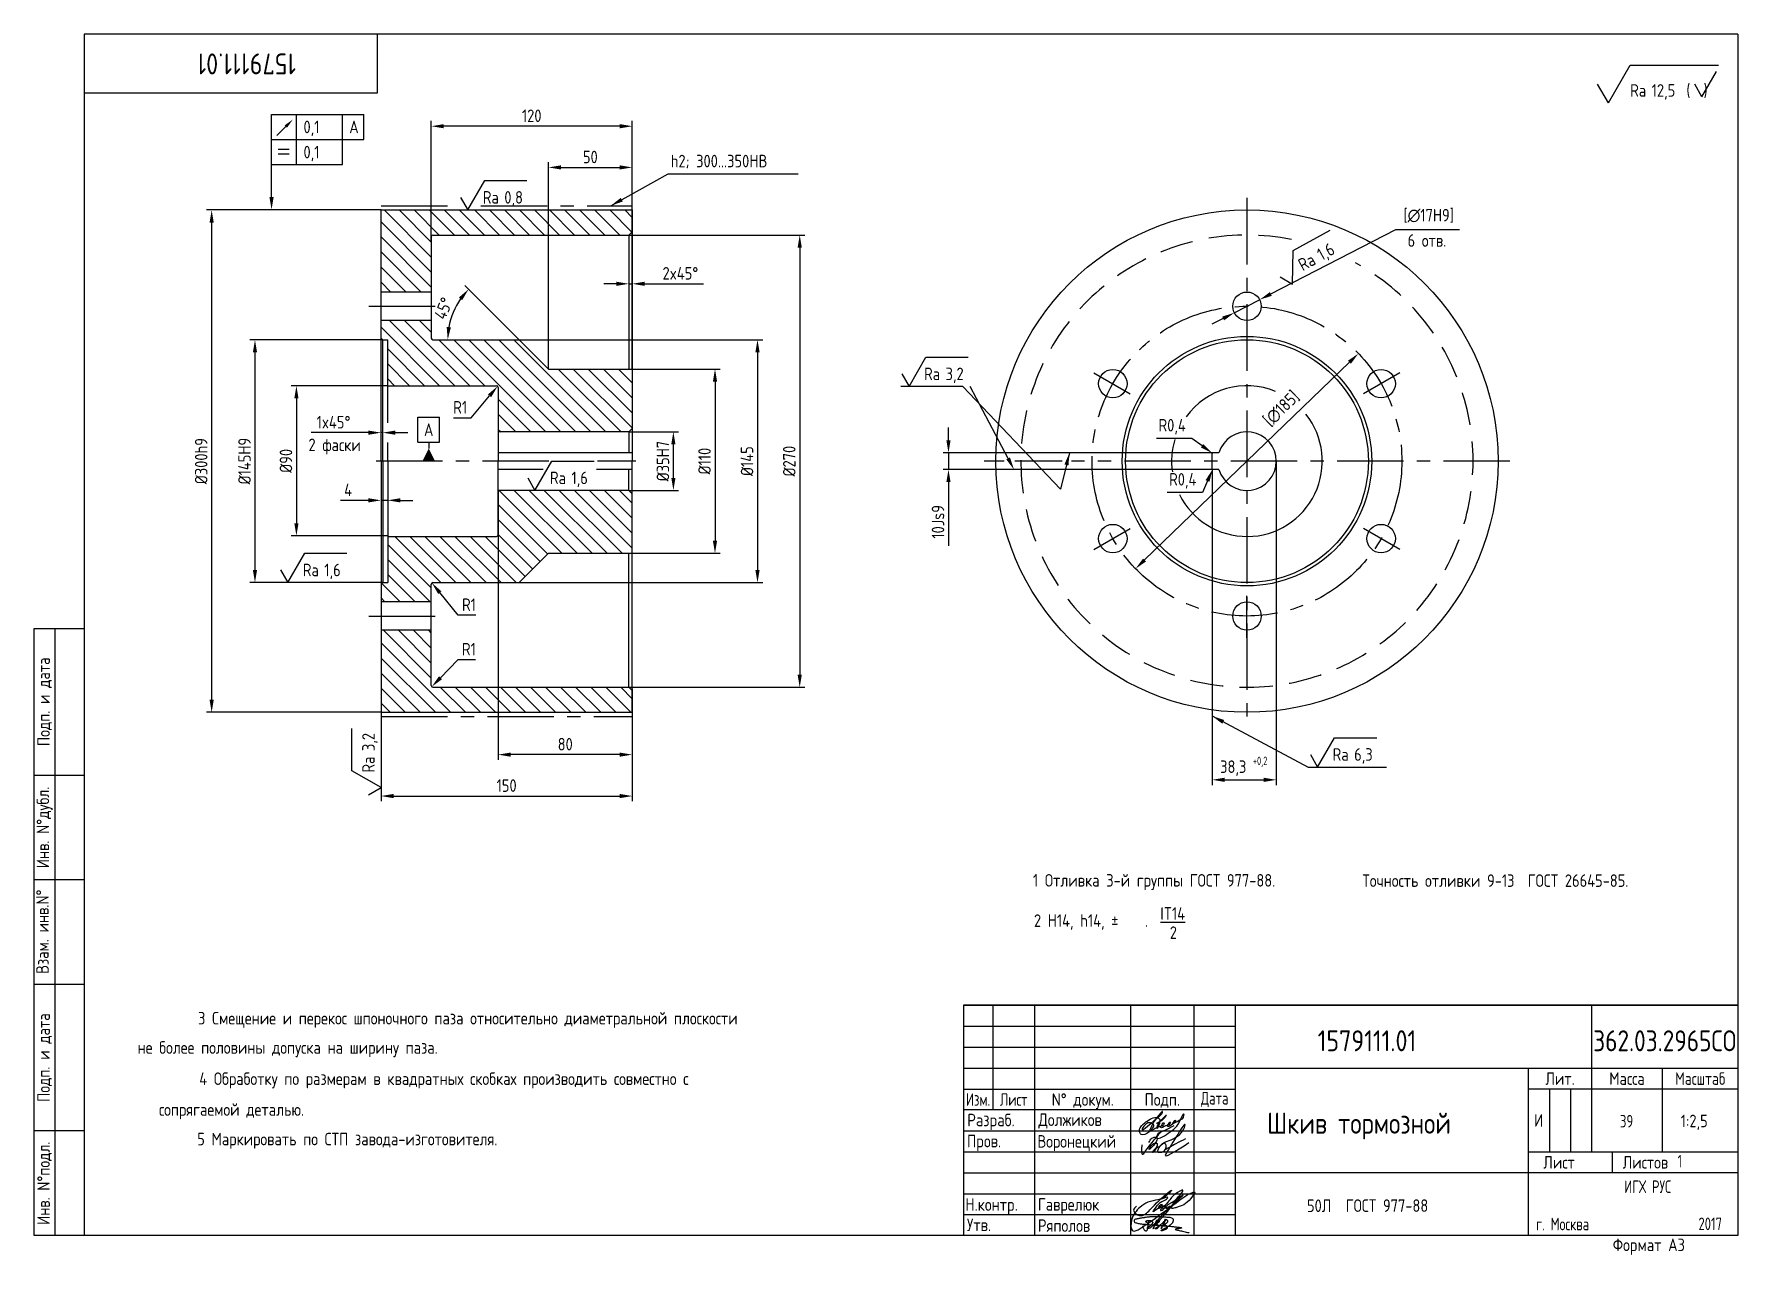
# Paper-space layout 'A3_protect' of a CAD drawing. Header units: millimetres. Extents: x 8 to 415, y 0 to 292.
# The model-space entities are those that its viewports show. They can reach past a viewport. Long polylines and large blocks are cut down to what shows.
import ezdxf
from ezdxf.enums import TextEntityAlignment as Align

# ---------------------------------------------------------------- set-up
doc = ezdxf.new("R2010")
doc.units = ezdxf.units.MM
doc.linetypes.add('CENTER', pattern=[50.800000000000004, 31.75, -6.35, 6.35, -6.35])
doc.linetypes.add('HIDDEN', pattern=[9.524999999999999, 6.35, -3.175])
for name, color, linetype in [('Bord', 1, 'Continuous'), ('Cen', 5, 'CENTER'), ('Cont', 6, 'Continuous'), ('Dim', 7, 'Continuous'), ('Hatch', 2, 'Continuous'), ('Hide', 2, 'HIDDEN'), ('Text', 3, 'Continuous'), ('Textb', 6, 'Continuous')]:
    doc.layers.add(name, color=color, linetype=linetype)
doc.layers.get('Defpoints').off()
doc.styles.add('Style1', font='romans.shx', dxfattribs={"width": 0.8})
doc.dimstyles.new('Copy of Lin2_5', dxfattribs={"dimscale": 2.5, "dimtxt": 3, "dimasz": 3, "dimexe": 1.25, "dimexo": 0, "dimgap": 1, "dimtad": 1, "dimtoh": 1, "dimdec": 0, "dimtxsty": 'Style1', "dimcen": 2.5, "dimclrt": 3, "dimadec": 0, "dimazin": 0, "dimtfac": 1, "dimtdec": 0, "dimtmove": 0, "dimatfit": 3, "dimfxl": 1, "dimarcsym": 0})
doc.dimstyles.new('Copy(2) of Lin2_5', dxfattribs={"dimscale": 2.5, "dimtxt": 3, "dimasz": 3, "dimexe": 1.25, "dimexo": 0, "dimgap": 1, "dimtad": 1, "dimtoh": 1, "dimdec": 0, "dimtxsty": 'Style1', "dimcen": 2.5, "dimclrt": 3, "dimadec": 0, "dimazin": 0, "dimtfac": 1, "dimtdec": 0, "dimtmove": 0, "dimatfit": 0, "dimfxl": 1, "dimarcsym": 0})
doc.dimstyles.new('Lin2_5', dxfattribs={"dimscale": 2.5, "dimtxt": 3, "dimasz": 3, "dimexe": 1.25, "dimexo": 0, "dimgap": 1, "dimtad": 1, "dimdec": 0, "dimtxsty": 'Style1', "dimcen": 2.5, "dimclrt": 3, "dimadec": 0, "dimazin": 0, "dimtfac": 1, "dimtdec": 0, "dimtmove": 0, "dimatfit": 3, "dimldrblk": 'DOT', "dimfxl": 1, "dimarcsym": 0})

psp = doc.layouts.new('A3_protect')

# ---------------------------------------------------------------- texts
at = {"layer": 'Text', "style": 'Style1'}
for s, width, p in [('1 Отливка 3-й группы ГОСТ 977-88.', 0.8, (246.5986293373289, 88.35419336153848)), (' Точность отливки 9-13  ГОСТ 26645-85.', 0.8, (323.7140637319173, 88.28839283260595)), ('2 H14, h14, %%P    .', 0.8, (246.8514355373217, 78.74210446357625)), ('%%uIT14', 0.8, (277.0401126606631, 80.43846677932953)), ('2', 0.8, (279.2931469528731, 75.86252454085042)), ('3 Смещение и перекос шпоночного паза относительно диаметральной плоскости', 0.8, (47.16206749547041, 55.42922653853162)), ('не более половины допуска на ширину паза.', 0.8, (32.73120599605176, 48.42166181633775)), ('4 Обработку по размерам в квадратных скобках производить совместно с', 0.8, (47.47138885070308, 40.97288456187745)), ('сопрягаемой деталью.', 0.8, (37.82853185629, 33.60890483247758)), ('Должиков', 0.8, (247.9110793223156, 31.17562668085047)), ('39', 0.7, (386.8270812929768, 30.82237724158742)), ('1:2,5', 0.8, (401.3428232481983, 30.88044317569833)), ('5 Маркировать по СТП завода-изготовителя.', 0.8, (46.98019754758309, 26.55011625694942)), ('Воронецкий', 0.8, (247.6794320784511, 26.00013925830289)), ('1', 0.7, (400.574247568027, 21.29233931517976)), ('Гаврелюк', 0.8, (247.7879205131985, 10.94547337248768)), ('50Л', 0.8, (312.0640906232846, 10.62418622132071)), ('ГОСТ 977-88', 0.8, (321.3441729065396, 10.66016157278287)), ('Ряполов', 0.8, (247.7879205131985, 5.889287862786375)), ('2017', 0.7, (405.5771870325148, 6.317645115896056))]:
    psp.add_text(s, height=3, dxfattribs=dict(at, width=width)).set_placement(p)
at = {"layer": 'Textb', "style": 'Style1', "width": 0.8}
psp.add_text('1579111.01', height=5, rotation=180, dxfattribs=at).set_placement((70.5669554247354, 287.3791231766326))
psp.add_text('1579111.01', height=5, dxfattribs=at).set_placement((314.6148629644969, 49.03011645214161))
at = {"layer": 'Textb', "style": 'Style1', "width": 0.5924008830835267}
psp.add_text('362.03.2965СО', height=5, dxfattribs=at).set_placement((380.4377878110865, 49.03011645214161), (414.5713625030421, 49.03011645214161), align=Align.FIT)
at = {"layer": 'Textb', "lineweight": -3, "style": 'Style1', "width": 0.8}
psp.add_text('Шкив тормозной', height=5, dxfattribs=at).set_placement((302.5219650547415, 29.33050293990138))

msp = doc.modelspace()

# ---------------------------------------------------------------- texts
at = {"layer": 'Dim', "color": 3, "insert": (594.9520120997558, 117.6085073117362), "char_height": 7.5, "attachment_point": 5, "style": 'Style1'}
msp.add_mtext('38,3', dxfattribs=at)
at = {"layer": 'Text', "style": 'Style1', "width": 0.8}
for s, p in [('0,1', (39.71904812667981, 496.7671484934565)), ('A', (67.05529540596581, 496.7671484934565)), ('0,1', (39.71904812667981, 481.7671484934565)), ('h2; 300...350НВ', (259.0319295668623, 476.3992895951326)), ('6 отв.', (699.0803982106822, 428.9709693733465)), ('2 фаски', (42.72077490702037, 306.9390761699109))]:
    msp.add_text(s, height=7.5, dxfattribs=at).set_placement(p)
at = {"layer": 'Text', "lineweight": -3, "style": 'Style1', "width": 0.7}
msp.add_text('+0,2', height=5, dxfattribs=at).set_placement((606.6611871477593, 119.484881419463))

# ---------------------------------------------------------------- blocks, each defined once
blk = doc.blocks.new('A3')
at = {"layer": 'Bord'}
for p, q in [((230, 55), (295, 55)), ((230, 50), (295, 50)), ((230, 45), (295, 45)), ((370, 40), (370, 25)), ((375, 40), (375, 25)), ((230, 30), (295, 30)), ((230, 25), (295, 25)), ((230, 20), (295, 20)), ((230, 15), (295, 15)), ((230, 10), (295, 10))]:
    blk.add_line(p, q, dxfattribs=at)
at = {"layer": 'Cont'}
for p, q in [((414.9999999999999, 292), (20, 292)), ((20, 292), (20, 5.000000000000059)), ((90, 277.9999999999999), (90, 291.9999999999999)), ((414.9999999999998, 292), (415, 5.000000000000002)), ((20, 277.9999999999999), (90, 277.9999999999999)), ((8, 5.000000000000059), (8, 150.0000000000001)), ((8, 150.0000000000001), (20, 150.0000000000001)), ((13, 5.000000000000059), (13, 150.0000000000001)), ((8, 115.0000000000001), (20, 115.0000000000001)), ((20, 90.00000000000006), (8, 90.00000000000006)), ((20, 65.00000000000006), (8, 65.00000000000006)), ((230, 60), (415, 60)), ((415, 60), (230.0000000000001, 60.00000000000001)), ((230.0000000000001, 60.00000000000001), (230.0000000000001, 5.000000000000001)), ((237, 60), (237, 35)), ((247, 60), (247, 5.000000000000002)), ((270, 5.000000000000002), (270, 60)), ((285, 60), (285, 5.000000000000002)), ((295, 5.000000000000002), (295, 60)), ((380, 60.00000000000001), (380, 25)), ((295, 45), (415, 45)), ((365, 5.000000000000002), (365, 45)), ((397, 25), (397, 45)), ((230, 39.99999999999999), (295, 39.99999999999999)), ((415, 40), (365, 40)), ((295, 34.99999999999999), (230, 34.99999999999999)), ((20, 30.00000000000006), (8, 30.00000000000006)), ((365, 24.99999999999999), (415, 24.99999999999999)), ((385, 24.99999999999999), (385, 19.99999999999999)), ((415, 19.99999999999999), (295, 19.99999999999999)), ((20, 5.000000000000059), (8, 5.000000000000059)), ((415, 5.000000000000002), (19.99999999999994, 5))]:
    blk.add_line(p, q, dxfattribs=at)
at = {"layer": 'Text', "style": 'Style1', "width": 0.8}
for s, p in [('Подп. и дата', (10.5, 132.5000000000001)), ('Инв. N%%dдубл.', (10.5, 102.5000000000001)), ('Взам. инв.N%%d ', (9.998218334536972, 78.37957731231256)), ('Подп. и дата', (10.49999999999997, 47.50000000000006)), ('Инв. N%%dподл.', (10.49999999999997, 17.50000000000006))]:
    blk.add_text(s, height=3, rotation=90, dxfattribs=at).set_placement(p, align=Align.MIDDLE)
at = {"layer": 'Text', "style": 'Style1'}
for s, width, p in [('Лит.', 0.8, (372.5, 42.5)), ('Масса', 0.8, (388.5, 42.5)), ('Масштаб', 0.75, (406, 42.5)), ('Изм.', 0.7, (233.5, 37.49999999999999)), ('Лист', 0.7, (242, 37.49999999999999)), ('N%%d докум.', 0.8, (258.5, 37.5)), ('Подп.', 0.8, (277.5, 37.5)), ('Лист', 0.8, (372.2718397600559, 22.49999999999999)), ('Листов', 0.8, (392.8989563431841, 22.49999999999999))]:
    blk.add_text(s, height=3, dxfattribs=dict(at, width=width)).set_placement(p, align=Align.MIDDLE_CENTER)
at = {"layer": 'Text', "style": 'Style1', "width": 0.7}
for s, p in [('Дата', (290, 37.5)), ('ИГХ РУС', (393.4515392890606, 16.68532514914511))]:
    blk.add_text(s, height=3, dxfattribs=at).set_placement(p, align=Align.MIDDLE)
at = {"layer": 'Text', "style": 'Style1'}
for s, width, p in [('Разpаб.', 0.8, (230.9197176587015, 31.10185583207623)), ('Пpов.', 0.8, (230.8359385107974, 26.07763561014267)), ('Н.контp.', 0.8, (230.4577138797404, 10.92123663390996)), ('Утв.', 0.8, (230.8359385107974, 6.064490181786336)), ('г. Москва', 0.7, (366.7777872513395, 6.252224118072826)), ('Фоpмат А3', 0.8, (385.1084847008888, 1.287037246728381))]:
    blk.add_text(s, height=3, dxfattribs=dict(at, width=width)).set_placement(p)
for tag, p, width in [('ФИО', (249.0000000000001, 31), 0.8), ('И', (366.2979351312738, 31.0175), 0.8), ('ФИО', (249.0000000000001, 26), 0.8), ('ГОСТ_СОРТАМЕНТА', (307.0044099958612, 14), 0.8), ('ФИО', (249.0000000000001, 11), 0.8), ('ФИО', (249.0000000000001, 6.000000000000002), 0.8), ('2007', (402.8486384617615, 6.287629389880935), 0.7)]:
    blk.add_attdef(tag, p, '', height=3, dxfattribs=dict(at, width=width))
at = {"layer": 'Text', "style": 'Style1', "width": 0.8}
for tag, p in [('200', (388.5000000000001, 32.5)), ('1:20', (406.0000000000001, 32.5))]:
    blk.add_attdef(tag, text='', height=3, dxfattribs=at).set_placement(p, align=Align.MIDDLE)
blk.add_attdef('СБОРОЧНЫЙ_ЧЕРТЕЖ', text='', height=3, dxfattribs=at).set_placement((330.0000000000001, 21.3), align=Align.CENTER)
for tag, p in [('1', (379.0000000000001, 22.5)), ('2', (402.6000000000001, 22.5))]:
    blk.add_attdef(tag, text='', height=3, dxfattribs=at).set_placement(p, align=Align.MIDDLE_CENTER)
blk.add_attdef('ЛИСТ', text='', height=3, dxfattribs=at).set_placement((295.7530756576931, 12.5), align=Align.MIDDLE_LEFT)
at = {"layer": 'Text', "style": 'Style1', "width": 0.7}
blk.add_attdef('%%OГОСТ_ТЕХ._ТРЕБОВАНИЙ', text='', height=3, dxfattribs=at).set_placement((307.0044099958612, 8.000000000000002), align=Align.BOTTOM_LEFT)
at = {"layer": 'Textb', "style": 'Style1', "width": 0.8}
blk.add_attdef('1234567', (79.00000000000011, 290), '', height=6, rotation=180, dxfattribs=at)
blk.add_attdef('1234567', (333.3985668923431, 47.99999993653432), '', height=6, dxfattribs=at)
for tag, height, p in [('123ХЯ', 6, (393.6230571087517, 47.99999993653432)), ('НАИМЕНОВАНИЕ', 5, (330.0000000000001, 30))]:
    blk.add_attdef(tag, text='', height=height, dxfattribs=at).set_placement(p, align=Align.CENTER)
blk = doc.blocks.new('A$C314368CF')
at = {"layer": 'Text'}
for q in [(7.180916270288719, 6.000000000000028), (1.984763847586805, 3)]:
    blk.add_line((3.716814655154963, 0), q, dxfattribs=at)
at = {"layer": 'Text', "style": 'Style1', "width": 0.8}
blk.add_text('(  )', height=3, dxfattribs=at).set_placement((0, 0))
blk = doc.blocks.new('sherISO_18')
at = {"layer": 'Cont'}
for p, q in [((-30.93716511961367, -16.46000000000001), (-25.74101269691386, -7.45999999999998)), ((-25.74101269691386, -7.45999999999998), (-4.667696534211984, -7.45999999999998)), ((-30.93716511961367, -16.46000000000001), (-33.5352413309659, -11.96000000000001))]:
    blk.add_line(p, q, dxfattribs=at)
blk.add_blockref('A$C314368CF', (-12.30371886322655, -14.96000000000001))
at = {"layer": 'Textb', "style": 'Style1', "width": 0.8}
blk.add_text('Ra', height=3, dxfattribs=at).set_placement((-25.74101269691386, -14.96000000000001))
blk.add_attdef('12,5', (-20.59823555405677, -14.96000000000009), '', height=3, dxfattribs=at)
blk = doc.blocks.new('A$C63F45750')
at = {"layer": 'Text'}
for points, knots in [([(3.173579336206444, 2.367258654218176), (3.124374383374194, 2.383382147608549), (3.03788463452377, 2.411709078795129), (2.937706702435087, 2.498955943506918), (2.854262058133524, 2.574849162849554), (2.78753421550489, 2.688484170522939), (2.873696277702179, 2.77450753742381), (2.985384619263061, 2.839911639986374), (3.156052512501742, 2.887387645755811), (3.363285890818741, 2.926549870548242), (3.598195079678684, 2.953032716270203), (3.820421872716696, 2.924145598020444), (4.048840213129947, 2.873829111171852), (4.253130573284065, 2.782414299897897), (4.446364402027795, 2.634976253197371), (4.45955715792856, 2.418031524462164), (4.376661927979453, 2.264469263206131), (4.281414881136214, 2.102293862167238), (4.173318647114084, 1.942591557540915), (4.030687893776969, 1.777202463407783), (3.894910415761548, 1.62121784349937), (3.745598991943796, 1.52488774535178), (3.629135948507246, 1.42552154908531), (3.494590437415928, 1.357510871094805), (3.352586843839376, 1.304688080227291), (3.240992554211809, 1.246120481567519), (3.161990972861853, 1.213058372122383), (3.116530314756329, 1.147723398219162), (3.189259051248818, 1.099462699075423), (3.266008677009851, 1.089383907556496), (3.399923659022724, 1.070742433659676), (3.550367458362908, 1.073182198693381), (3.72148874955299, 1.124005989910433), (3.923929294450933, 1.192893365365478), (4.103965647527597, 1.33833913351965), (4.263675622104796, 1.514413996689125), (4.438371528977353, 1.64845078532285), (4.58748079958866, 1.811362126289894), (4.735975566384461, 1.929832659549087), (4.842429745495553, 2.038571528609995), (4.928636504852585, 2.1383762793145), (5.065076318170199, 2.287112314813024), (5.190786415721911, 2.528693136240971), (5.284842984485481, 2.681707125428247), (5.351117504751667, 2.961836702245703), (5.229457693482355, 2.659801233655437), (5.197616015454944, 2.441900009008924), (5.038213060425859, 2.092107357274101), (4.954393263339872, 1.81201690068031), (4.863861965953341, 1.571112670294174), (4.745465331803963, 1.307583953352141), (4.665124630565685, 1.12012974149058), (4.461025494232466, 0.7761551358772408), (4.621957280121292, 1.168072628113748), (4.712877351106877, 1.447912003355642), (4.88257281323452, 1.738087537668644), (5.005609442331919, 2.002557819839153), (5.078967787852849, 2.193887866252063), (5.185131509867487, 2.398353714937592), (5.322122425397677, 2.577423337116581), (5.399876786648429, 2.749521045991539), (5.520486198056868, 2.885203707740399), (5.654434015991418, 3.037373912203938), (5.845821902019195, 3.100044887900515), (6.017703225356667, 3.028861732770237), (6.077229330452171, 2.87127847368326), (6.027719567047065, 2.699606067408096), (5.89984500761852, 2.512899041157362), (5.703310184542319, 2.369697849338031), (5.547635453039184, 2.226201338794167), (5.396069692144595, 2.166403129118446), (5.312344115178198, 2.124749328676385), (5.124287242365628, 2.08895290947912), (5.349938488282302, 2.069161155711155), (5.475853593324291, 2.002857519441631), (5.644788885404962, 1.930407640571023), (5.7540810911732, 1.79627872215936), (5.849482441062133, 1.672235109080976), (5.885456359192909, 1.540381435693588), (5.889127976151, 1.367982867340801), (5.802816696507338, 1.1998093442024), (5.626573455343257, 1.060411984216314), (5.413251425084981, 0.9429775232578071), (5.227706700079045, 0.862199722906343), (5.020912621781063, 0.923672047207171), (5.129682603737356, 1.102022169528087), (5.28288793266872, 1.163554643121061), (5.44480736725776, 1.271409089829817), (5.607463061992959, 1.362097363636752), (5.739488231240076, 1.459938812543181), (5.860143997780579, 1.534632095267246), (5.949982164527738, 1.610427987488575), (6.046971341868056, 1.685491368623233), (6.152924371482881, 1.773054749706735), (6.28015314575348, 1.872706899005382), (6.462007368281926, 2.019679932410844), (6.652325390276663, 2.187833188610465), (6.831470623248999, 2.371557501563536), (6.983492260538513, 2.494155519869568), (7.114846318782118, 2.610216955036504), (7.202413049068065, 2.741960218833484), (7.322598717395191, 2.843952859149159), (7.417346462280553, 2.972731653964269), (7.477621186154551, 3.0806245520066), (7.484795150967466, 3.271135976036193), (7.342636991723151, 3.084849112943928), (7.279481579502142, 2.937931044265444), (7.184378185745699, 2.690266133925896), (7.095549375437581, 2.457587237291875), (6.996920291024269, 2.220429976584541), (6.926696639380324, 1.981172803984212), (6.826722408405818, 1.782777860405106), (6.728212808497497, 1.552646646122792), (6.668439374456026, 1.339896791193339), (6.604475865101525, 1.142355774631707), (6.558842780650371, 1.032621181513065), (6.391624380694975, 0.9879889128974548), (6.620770382751307, 1.334586360774135), (6.749419019504131, 1.539835132501071), (6.927841525938017, 1.868058847926393), (7.053580036316838, 2.084600120115445), (7.180523545264879, 2.318089628553281), (7.334737778238031, 2.603201348982482), (7.466386021951188, 2.893296252285624), (7.604819227960029, 3.067093751953888), (7.786794026322871, 3.179915258201823), (7.952348479261802, 3.009329024433101), (7.997674098726733, 2.812342557205701), (7.993718977212248, 2.624734431825227), (7.942143499127095, 2.456095764830363), (7.82666208826106, 2.328245407428024), (7.685739174888369, 2.217767373838281), (7.527737492424623, 2.110983892623992), (7.373916731340805, 2.032458307121465), (7.209738742424884, 1.994214082608036), (7.105079643430578, 1.970139611562998), (6.885535638704421, 1.977100562720284), (7.07007457524487, 1.942355701296343), (7.154084682940407, 1.902586193688935), (7.272512306423088, 1.877924396824425), (7.39262078577515, 1.836124572074141), (7.518201280396847, 1.810402759349768), (7.623410569654226, 1.72429252201952), (7.697720858671415, 1.622951058928134), (7.784469340575143, 1.513882285011254), (7.833063839184987, 1.391564559549534), (7.868838967330014, 1.259773269752323), (7.88323468812246, 1.128063040869678), (7.855260121578016, 0.9888020110988938), (7.750724560338967, 0.8789250705332383), (7.596839043318988, 0.770455206421212), (7.404233725301681, 0.7281833981607391), (7.188569533406552, 0.6563769737756071), (6.97288995170718, 0.5537113939482415), (6.712355627169857, 0.4840282607710006), (6.56506221279212, 0.4388348573395096), (6.421593987116466, 0.4208929592112151), (6.522750978478171, 0.5785462959183689), (6.613535961501738, 0.6426290545533779), (6.814892460800177, 0.7844600834647246), (7.058471059388307, 0.8863707897200512), (7.333861943991332, 1.041042390550506), (7.545817635544385, 1.160043327624691), (7.704072437824172, 1.235248498689118), (7.844587641053775, 1.324755027385832), (7.990896484937893, 1.431695083540664), (8.213969453215926, 1.577630321069185), (8.476452170895882, 1.758936825927951), (8.744388044627474, 1.946213732283638), (8.966668543614464, 2.120413139699286), (9.09522343526837, 2.293079760964207), (9.22708811484811, 2.443425019912305), (9.295096465731556, 2.603147240083847), (9.372801952666899, 2.739403730694232), (9.41724392685188, 2.917185122135097), (9.453577692794182, 3.130164767666845), (9.205368882014996, 3.483125056758463), (8.674191577590168, 3.59092609842946), (8.086585891688445, 3.631045341802718), (7.569655657258775, 3.662127849242933), (7.060681614548964, 3.736236135581807), (6.573151729032341, 3.754566815530603), (6.094860627047597, 3.741097821496443), (5.669237726893202, 3.780282399954738), (5.284246645870756, 3.778790776836537), (4.964180864901751, 3.813595870235403), (4.645935362519385, 3.828120930425237), (4.311488389130883, 3.815420374454347), (3.966482867935725, 3.78836075312435), (3.605405702241423, 3.736159275378848), (3.221223381115013, 3.674541113962319), (2.855224143431468, 3.658216119226832), (2.525141649815043, 3.613858667315804), (2.182243129890384, 3.519845231142425), (1.781564922584358, 3.535074588397658), (1.377751620503194, 3.372069626828323), (0.96392601322227, 3.350726367236348), (0.5766481644460998, 3.238063041148925), (0.2454594878435009, 3.194853096248599), (0.0255062336364098, 3.056745764440008), (-0.026417697668798, 2.825792239229218), (0.0226437310238736, 2.597833407097403), (0.2639622398510636, 2.383645096591244), (0.5892818015049122, 2.332293837354156), (0.999823631886955, 2.197382740281865), (1.478529386961292, 2.147240208411053), (1.933869842910459, 2.051983192514109), (2.350038002379007, 2.016336487440528), (2.722709302278868, 2.013159416238254), (3.114615763626638, 1.938408999891992), (3.676712133454521, 1.936478346661671), (4.249604268859038, 1.829136939380211), (4.914124962070138, 1.866005361106283), (5.5259834665308, 1.757274606296532), (6.134361750940515, 1.716461219729998), (6.725510627171065, 1.70764141320764), (7.319363195048918, 1.62426839367432), (7.992202602652663, 1.551522036432027), (8.635186909938323, 1.538825650783116), (9.158872933382417, 1.46273281250954), (9.61186407458193, 1.424707916514071), (10.03296341066066, 1.398361115900504), (10.41389182285796, 1.323925677537642), (10.72544696868557, 1.286438285994751), (11.00587374357092, 1.240006166521187), (11.17999486884482, 1.22858198041284), (11.42077230890777, 1.136646828218413), (11.17986340513486, 1.063953569083451), (11.01202728212047, 1.02597441163641), (10.70813103195437, 0.980353750182855), (10.37383903257578, 0.9228894796613737), (10.09735105241986, 0.91034665448488), (9.649190192212359, 0.7458486485545487), (10.2189267613168, 0.6730500444381742), (10.54266825977416, 0.5898698642011454), (11.07641148115946, 0.4701299756806694), (11.61123571085685, 0.3534254502088258), (12.17127896486215, 0.1510919018595617), (12.64430975536087, 0.0835474783188218), (12.97536959297906, 0.0305668281858433), (13.11136427370819, 0.010317978003286), (13.1806384659327, -3.39646931e-07)], [0, 0, 0, 0, 0.153866044869318, 0.2704412087003076, 0.3888670628695994, 0.5105329195386429, 0.5921562054894269, 0.7133303047651304, 0.9084197598521073, 1.113439639321532, 1.349253866023789, 1.6124596207145, 1.782219077708165, 2.047248562750045, 2.291879376149633, 2.451528135998006, 2.651080647246852, 2.806157786745, 3.017979011878854, 3.227348161401992, 3.462381312682298, 3.633009469929799, 3.757660012396913, 3.920515774630538, 4.080795589063213, 4.214528687302685, 4.29178577314199, 4.34996920758688, 4.397593677820717, 4.508220111015361, 4.594826008441999, 4.799244153166041, 4.954391704937901, 5.128467890869572, 5.43753729601676, 5.632649389709699, 5.842485198783474, 6.094987483059051, 6.293219470405305, 6.410959247714482, 6.551192007064858, 6.687807659937887, 7.02214674024998, 7.294342018164328, 7.425356118381299, 7.5207895005926, 7.946481488359771, 8.313050767558417, 8.598329636429222, 8.833694757370465, 9.090496343694635, 9.427695062544704, 9.601191091130262, 9.88321938659746, 10.09330645297447, 10.67394297134431, 10.79877579157113, 10.97462772892381, 11.28724726351552, 11.48618448232468, 11.64865212276664, 11.84890234237666, 12.02719402127754, 12.25347952386105, 12.40058983843536, 12.53778338770864, 12.71629302327133, 12.91523025878161, 13.20855132502097, 13.43848878666254, 13.54966846574724, 13.67779010177887, 13.77126979663054, 13.93000074834055, 14.02909100113902, 14.27211179356923, 14.43483554699081, 14.54708377224551, 14.73905136808652, 14.83098347852672, 15.06124062470703, 15.26892195692711, 15.50048851730036, 15.78897866213766, 15.87956761968379, 16.02428348336245, 16.22185374667781, 16.41871418023243, 16.59310176899116, 16.78324721443288, 16.91018018553403, 17.01821324398004, 17.13526282923257, 17.27820536325665, 17.43048238388021, 17.62008710411218, 17.97962585462278, 18.19178942213086, 18.38871562465016, 18.56571806616913, 18.71485436980139, 18.85792868049988, 19.03997421278768, 19.17137497200074, 19.28303362458826, 19.40008508416437, 19.61805775892082, 19.88224477694049, 20.15078128777803, 20.37785434520878, 20.64953166590236, 20.89722950525107, 21.04254251360329, 21.40016049744606, 21.55781731105634, 21.66714521098785, 21.75278053325197, 21.92625564590974, 22.41229673809358, 22.81314506395418, 22.96141152390532, 23.17128922539934, 23.60725671604754, 23.94042808027682, 24.11000737790969, 24.2912142603506, 24.48083991083484, 24.69760916757616, 24.90407782551652, 25.03424544288817, 25.21801828700285, 25.40765078694219, 25.57347298837281, 25.787446885016, 25.9302918055223, 26.05131598160759, 26.18846046840497, 26.28531162424816, 26.40679881608323, 26.52425034765702, 26.63046314459807, 26.79372213544239, 26.89860576244826, 27.02931346085126, 27.17101152084792, 27.31410090802245, 27.41991802548103, 27.58055672662853, 27.70936749975819, 27.82926759642422, 28.02436401706957, 28.26696119612576, 28.41242035462859, 28.70576082021865, 28.98913739683506, 29.18774804745818, 29.23376776963407, 29.33280162221941, 29.52953505174134, 29.6670939960066, 30.03992332873237, 30.33211726642566, 30.61061036607387, 30.76998155183512, 30.85677838731267, 31.10992293182925, 31.31348810920889, 31.65642533496546, 32.06633093478965, 32.29662784450467, 32.49713974797363, 32.7102762301778, 32.8914678925648, 33.01483371040802, 33.17774747528004, 33.44450342262883, 33.61800879899945, 34.4090078411672, 34.91463611527858, 35.41980234712121, 35.95397023085987, 36.4581789753069, 36.88068951330823, 37.38840336450045, 37.73835272473482, 38.03426102355304, 38.35346806822209, 38.69315357760992, 39.03763793208423, 39.3911357442902, 39.78748081008314, 40.20377326255304, 40.48897727208944, 40.78497482227073, 41.26624978025409, 41.66800535597596, 42.07006464899833, 42.49938799158817, 42.86983359554839, 43.07957287810506, 43.21343867912559, 43.55459082453773, 43.71729556567056, 44.15372412767686, 44.50633606825252, 45.01911148299921, 45.58785910165119, 45.90190953390355, 46.2703919416041, 46.70395820660023, 47.09311529091715, 47.95264748200646, 48.44013983961555, 49.07925324645318, 49.80822330209121, 50.2686535167339, 50.85105142503175, 51.60483052012988, 52.29842914745799, 52.77692503819859, 53.19069981587306, 53.66198779186654, 54.04238593517479, 54.34852412785848, 54.61684122387547, 54.85381357460034, 54.98377676028627, 55.1260955821887, 55.33332810721814, 55.61310069515443, 56.00873243483213, 56.31580871379408, 56.59981960247597, 56.87931010039986, 57.39925140766207, 57.88961714815991, 58.43250730986343, 59.06669761649172, 59.66031372685984, 59.86266756353991, 60.07276985794496, 60.07276985794496, 60.07276985794496, 60.07276985794496]), ([(2.312994346965411, 1.533564712952511), (2.26069869901424, 1.523717792295184), (2.171686767006252, 1.50695602889311), (2.057031859555583, 1.480904321725577), (1.931412007491503, 1.384323751747015), (2.071331104165879, 1.248271197627198), (2.137660730921504, 1.112937458808712), (2.264272870933514, 0.9322412129447197), (2.388963392164342, 0.7177987577493667), (2.566492088066016, 0.5441009774109946), (2.711675486888259, 0.4438880485019938), (2.858101090100264, 0.4016169565911706), (3.020517076902198, 0.4275549970357224), (3.138043705627329, 0.5448359323080563), (3.209239516698447, 0.7882588282061522), (3.251368381648538, 1.074899640564576), (3.31332912052814, 1.400145458137511), (3.34548287182526, 1.667083765435896), (3.383577938447085, 1.920777015296377), (3.467363727076129, 2.189339233301758), (3.502752229329868, 2.432876592603297), (3.543111206585836, 2.588419851854991), (3.555849494940617, 2.637537503347858)], [0, 0, 0, 0, 0.1584703522315832, 0.2697312962505828, 0.3635908694099876, 0.5555142747970538, 0.6880368011989665, 0.8486059492075418, 1.204359297249648, 1.433631654205582, 1.586729804149088, 1.729548624824533, 1.880686084423898, 2.057874281755566, 2.191689868070288, 2.635050499279987, 2.92815283208378, 3.184121463425163, 3.441863013474736, 3.696117399348803, 4.025872946634204, 4.178055404124171, 4.178055404124171, 4.178055404124171, 4.178055404124171])]:
    blk.add_open_spline(points, degree=3, knots=knots, dxfattribs=at)
blk = doc.blocks.new('*D4')
at = {"layer": 'Dim', "color": 0, "lineweight": -2, "transparency": 16777216}
for p, q in [((236.0296343162139, 164.9549386064298), (236.0296343162139, 97.82993860643705)), ((86.0296343162139, 150.9549386064298), (86.0296343162139, 97.82993860643705)), ((93.5296343162139, 100.9549386064371), (228.5296343162139, 100.9549386064371))]:
    blk.add_line(p, q, dxfattribs=at)
at = {"layer": 'Dim', "color": 0, "transparency": 16777216}
for points in [[(93.5296343162139, 102.2049386064371), (93.5296343162139, 99.70493860643705), (86.0296343162139, 100.9549386064371)], [(228.5296343162139, 102.2049386064371), (228.5296343162139, 99.70493860643705), (236.0296343162139, 100.9549386064371)]]:
    blk.add_solid(points, dxfattribs=at)
at = {"layer": 'Dim', "color": 3, "transparency": 16777216, "insert": (161.0296343162139, 107.2049386064371), "char_height": 7.5, "attachment_point": 5, "style": 'Style1'}
blk.add_mtext('150', dxfattribs=at)
blk = doc.blocks.new('_Dot')
at = {"color": 0, "linetype": 'ByBlock', "lineweight": -2}
blk.add_line((-0.5, 0), (-1, 0), dxfattribs=at)
at = {"color": 0, "linetype": 'ByBlock', "const_width": 0.5}
blk.add_lwpolyline([(-0.25, 0, 1), (0.25, 0, 1)], format="xyb", close=True, dxfattribs=at)
blk = doc.blocks.new('*D5')
at = {"layer": 'Dim', "color": 0, "lineweight": -2, "transparency": 16777216}
for p, q in [((86.0296343162139, 300.9549386064334), (86.0296343162139, 274.4209500186108)), ((90.0296343162139, 300.9549386064334), (90.0296343162139, 274.4209500186108)), ((78.5296343162139, 277.5459500186108), (61.74392003049962, 277.5459500186108)), ((90.0296343162139, 277.5459500186108), (86.0296343162139, 277.5459500186108)), ((97.5296343162139, 277.5459500186108), (105.0296343162139, 277.5459500186108))]:
    blk.add_line(p, q, dxfattribs=at)
at = {"layer": 'Dim', "color": 0, "transparency": 16777216}
for points in [[(78.5296343162139, 278.7959500186108), (78.5296343162139, 276.2959500186108), (86.0296343162139, 277.5459500186108)], [(97.5296343162139, 278.7959500186108), (97.5296343162139, 276.2959500186108), (90.0296343162139, 277.5459500186108)]]:
    blk.add_solid(points, dxfattribs=at)
at = {"layer": 'Dim', "color": 3, "transparency": 16777216, "insert": (66.38677717335676, 283.7959500186108), "char_height": 7.5, "attachment_point": 5, "style": 'Style1'}
blk.add_mtext('4', dxfattribs=at)
blk = doc.blocks.new('*D6')
at = {"layer": 'Dim', "color": 0, "lineweight": -2, "transparency": 16777216}
for p, q in [((78.5296343162139, 317.9636905572505), (44.31534860192819, 317.9636905572505)), ((86.0296343162139, 300.9549386064334), (86.0296343162139, 321.0886905572505)), ((87.0296343162139, 317.9636905572505), (86.0296343162139, 317.9636905572505)), ((87.0296343162139, 300.9549386064334), (87.0296343162139, 321.0886905572505)), ((94.5296343162139, 317.9636905572505), (102.0296343162139, 317.9636905572505))]:
    blk.add_line(p, q, dxfattribs=at)
at = {"layer": 'Dim', "color": 0, "transparency": 16777216}
for points in [[(78.5296343162139, 319.2136905572505), (78.5296343162139, 316.7136905572505), (86.0296343162139, 317.9636905572505)], [(94.5296343162139, 319.2136905572505), (94.5296343162139, 316.7136905572505), (87.0296343162139, 317.9636905572505)]]:
    blk.add_solid(points, dxfattribs=at)
at = {"layer": 'Dim', "color": 3, "transparency": 16777216, "insert": (57.67249145907105, 324.2136905572505), "char_height": 7.5, "attachment_point": 5, "style": 'Style1'}
blk.add_mtext('1x45°', dxfattribs=at)
blk = doc.blocks.new('*D7')
at = {"layer": 'Dim', "color": 0, "lineweight": -2, "transparency": 16777216}
for p, q in [((90.0296343162139, 345.9460328896109), (32.37698188345691, 345.9460328896109)), ((35.50198188345691, 338.4460328896109), (35.50198188345689, 263.7786096735193)), ((90.0296343162139, 256.2786096735193), (32.37698188345689, 256.2786096735193))]:
    blk.add_line(p, q, dxfattribs=at)
at = {"layer": 'Dim', "color": 0, "transparency": 16777216}
for points in [[(34.25198188345691, 338.4460328896109), (36.75198188345691, 338.4460328896109), (35.50198188345691, 345.9460328896109)], [(34.25198188345689, 263.7786096735193), (36.75198188345689, 263.7786096735193), (35.50198188345689, 256.2786096735193)]]:
    blk.add_solid(points, dxfattribs=at)
at = {"layer": 'Dim', "color": 3, "transparency": 16777216, "insert": (29.25198188345685, 301.1123212815651), "char_height": 7.5, "attachment_point": 5, "rotation": 90, "style": 'Style1'}
blk.add_mtext('%%C90', dxfattribs=at)
blk = doc.blocks.new('*D8')
at = {"layer": 'Dim', "color": 0, "lineweight": -2, "transparency": 16777216}
for p, q in [((87.0296343162139, 373.4549386064298), (7.630584044939991, 373.4549386064298)), ((10.75558404493998, 365.9549386064298), (10.75558404493995, 235.9549386064371)), ((87.0296343162139, 228.4549386064371), (7.630584044939959, 228.4549386064371))]:
    blk.add_line(p, q, dxfattribs=at)
at = {"layer": 'Dim', "color": 0, "transparency": 16777216}
for points in [[(9.505584044939985, 365.9549386064298), (12.00558404493998, 365.9549386064298), (10.75558404493999, 373.4549386064298)], [(9.505584044939955, 235.9549386064371), (12.00558404493995, 235.9549386064371), (10.75558404493995, 228.4549386064371)]]:
    blk.add_solid(points, dxfattribs=at)
at = {"layer": 'Dim', "color": 3, "transparency": 16777216, "insert": (4.505584044939921, 300.9549386064334), "char_height": 7.5, "attachment_point": 5, "rotation": 90, "style": 'Style1'}
blk.add_mtext('%%C145H9', dxfattribs=at)
blk = doc.blocks.new('*D9')
at = {"layer": 'Dim', "color": 0, "lineweight": -2, "transparency": 16777216}
for p, q in [((86.0296343162139, 450.9549386064298), (-18.24118027954607, 450.9549386064298)), ((-15.11618027954608, 443.4549386064298), (-15.11618027954614, 158.4549386064371)), ((86.0296343162139, 150.9549386064371), (-18.24118027954614, 150.9549386064371))]:
    blk.add_line(p, q, dxfattribs=at)
at = {"layer": 'Dim', "color": 0, "transparency": 16777216}
for points in [[(-16.36618027954608, 443.4549386064298), (-13.86618027954608, 443.4549386064298), (-15.11618027954608, 450.9549386064298)], [(-16.36618027954614, 158.4549386064371), (-13.86618027954614, 158.4549386064371), (-15.11618027954614, 150.9549386064371)]]:
    blk.add_solid(points, dxfattribs=at)
at = {"layer": 'Dim', "color": 3, "transparency": 16777216, "insert": (-21.36618027954616, 300.9549386064334), "char_height": 7.5, "attachment_point": 5, "rotation": 90, "style": 'Style1'}
blk.add_mtext('%%c300h9', dxfattribs=at)
blk = doc.blocks.new('*D10')
at = {"layer": 'Dim', "color": 0, "lineweight": -2, "transparency": 16777216}
for p, q in [((186.0296343162139, 355.9549386064298), (186.0296343162139, 479.4672363862326)), ((236.0296343162139, 355.9549386064298), (236.0296343162139, 479.4672363862326)), ((193.5296343162139, 476.3422363862326), (228.5296343162139, 476.3422363862326))]:
    blk.add_line(p, q, dxfattribs=at)
at = {"layer": 'Dim', "color": 0, "transparency": 16777216}
for points in [[(193.5296343162139, 477.5922363862326), (193.5296343162139, 475.0922363862326), (186.0296343162139, 476.3422363862326)], [(228.5296343162139, 477.5922363862326), (228.5296343162139, 475.0922363862326), (236.0296343162139, 476.3422363862326)]]:
    blk.add_solid(points, dxfattribs=at)
at = {"layer": 'Dim', "color": 3, "transparency": 16777216, "insert": (211.0296343162139, 482.5922363862326), "char_height": 7.5, "attachment_point": 5, "style": 'Style1'}
blk.add_mtext('50', dxfattribs=at)
blk = doc.blocks.new('*D11')
at = {"layer": 'Dim', "color": 0, "lineweight": -2, "transparency": 16777216}
for p, q in [((116.0296343162139, 432.0681310453875), (116.0296343162139, 504.0799386064298)), ((228.5296343162139, 500.9549386064298), (123.5296343162139, 500.9549386064298)), ((236.0296343162139, 450.9549386064298), (236.0296343162139, 504.0799386064298))]:
    blk.add_line(p, q, dxfattribs=at)
at = {"layer": 'Dim', "color": 0, "transparency": 16777216}
for points in [[(123.5296343162139, 502.2049386064298), (123.5296343162139, 499.7049386064298), (116.0296343162139, 500.9549386064298)], [(228.5296343162139, 502.2049386064298), (228.5296343162139, 499.7049386064298), (236.0296343162139, 500.9549386064298)]]:
    blk.add_solid(points, dxfattribs=at)
at = {"layer": 'Dim', "color": 3, "transparency": 16777216, "insert": (176.0296343162139, 507.2049386064298), "char_height": 7.5, "attachment_point": 5, "style": 'Style1'}
blk.add_mtext('120', dxfattribs=at)
blk = doc.blocks.new('*D12')
at = {"layer": 'Dim', "color": 0, "lineweight": -2, "transparency": 16777216}
for p, q in [((236.0296343162139, 437.9549386064299), (236.0296343162139, 403.7361863521965)), ((234.0296343162139, 435.9549386064298), (234.0296343162139, 403.7361863521965)), ((226.5296343162139, 406.8611863521965), (219.0296343162139, 406.8611863521965)), ((234.0296343162139, 406.8611863521965), (236.0296343162139, 406.8611863521965)), ((243.5296343162139, 406.8611863521965), (278.6010628876425, 406.8611863521965))]:
    blk.add_line(p, q, dxfattribs=at)
at = {"layer": 'Dim', "color": 0, "transparency": 16777216}
for points in [[(226.5296343162139, 408.1111863521965), (226.5296343162139, 405.6111863521965), (234.0296343162139, 406.8611863521965)], [(243.5296343162139, 408.1111863521965), (243.5296343162139, 405.6111863521965), (236.0296343162139, 406.8611863521965)]]:
    blk.add_solid(points, dxfattribs=at)
at = {"layer": 'Dim', "color": 3, "transparency": 16777216, "insert": (264.8153486019282, 413.1111863521965), "char_height": 7.5, "attachment_point": 5, "style": 'Style1'}
blk.add_mtext('2x45°', dxfattribs=at)
blk = doc.blocks.new('*D13')
at = {"layer": 'Dim', "color": 0, "lineweight": -2, "transparency": 16777216}
for p, q in [((234.0296343162066, 318.4549386064369), (263.7443557333555, 318.4549386064369)), ((260.6193557333555, 290.9549386064299), (260.6193557333555, 310.9549386064369)), ((234.0296343162066, 283.4549386064299), (263.7443557333555, 283.4549386064299))]:
    blk.add_line(p, q, dxfattribs=at)
at = {"layer": 'Dim', "color": 0, "transparency": 16777216}
for points in [[(259.3693557333555, 310.9549386064369), (261.8693557333555, 310.9549386064369), (260.6193557333555, 318.4549386064369)], [(259.3693557333555, 290.9549386064299), (261.8693557333555, 290.9549386064299), (260.6193557333555, 283.4549386064299)]]:
    blk.add_solid(points, dxfattribs=at)
at = {"layer": 'Dim', "color": 3, "transparency": 16777216, "insert": (254.3693557333555, 300.9549386064335), "char_height": 7.5, "attachment_point": 5, "rotation": 90, "style": 'Style1'}
blk.add_mtext('%%C35H7', dxfattribs=at)
blk = doc.blocks.new('*D14')
at = {"layer": 'Dim', "color": 0, "lineweight": -2, "transparency": 16777216}
for p, q in [((236.0296343162139, 355.9549386064298), (288.5972591702044, 355.9549386064298)), ((285.4722591702044, 348.4549386064298), (285.4722591702044, 253.4549386064371)), ((236.0296343162139, 245.9549386064371), (288.5972591702044, 245.9549386064371))]:
    blk.add_line(p, q, dxfattribs=at)
at = {"layer": 'Dim', "color": 0, "transparency": 16777216}
for points in [[(284.2222591702044, 348.4549386064298), (286.7222591702044, 348.4549386064298), (285.4722591702044, 355.9549386064298)], [(284.2222591702044, 253.4549386064371), (286.7222591702044, 253.4549386064371), (285.4722591702044, 245.9549386064371)]]:
    blk.add_solid(points, dxfattribs=at)
at = {"layer": 'Dim', "color": 3, "transparency": 16777216, "insert": (279.2222591702044, 300.9549386064335), "char_height": 7.5, "attachment_point": 5, "rotation": 90, "style": 'Style1'}
blk.add_mtext('%%C110', dxfattribs=at)
blk = doc.blocks.new('*D15')
at = {"layer": 'Dim', "color": 0, "lineweight": -2, "transparency": 16777216}
for p, q in [((168.5296343162139, 373.4549386064298), (313.9732011501368, 373.4549386064298)), ((310.8482011501368, 365.9549386064298), (310.8482011501368, 235.9549386064371)), ((168.5296343162139, 228.4549386064371), (313.9732011501368, 228.4549386064371))]:
    blk.add_line(p, q, dxfattribs=at)
at = {"layer": 'Dim', "color": 0, "transparency": 16777216}
for points in [[(309.5982011501368, 365.9549386064298), (312.0982011501368, 365.9549386064298), (310.8482011501368, 373.4549386064298)], [(309.5982011501368, 235.9549386064371), (312.0982011501368, 235.9549386064371), (310.8482011501368, 228.4549386064371)]]:
    blk.add_solid(points, dxfattribs=at)
at = {"layer": 'Dim', "color": 3, "transparency": 16777216, "insert": (304.5982011501367, 300.9549386064335), "char_height": 7.5, "attachment_point": 5, "rotation": 90, "style": 'Style1'}
blk.add_mtext('%%C145', dxfattribs=at)
blk = doc.blocks.new('*D16')
at = {"layer": 'Dim', "color": 0, "lineweight": -2, "transparency": 16777216}
for p, q in [((233.376284389605, 435.9549386064298), (339.190921165547, 435.9549386064298)), ((336.065921165547, 428.4549386064298), (336.0659211655469, 173.454938606437)), ((234.0296343162139, 165.9549386064371), (339.1909211655469, 165.954938606437))]:
    blk.add_line(p, q, dxfattribs=at)
at = {"layer": 'Dim', "color": 0, "transparency": 16777216}
for points in [[(334.815921165547, 428.4549386064298), (337.315921165547, 428.4549386064298), (336.065921165547, 435.9549386064298)], [(334.8159211655469, 173.454938606437), (337.3159211655469, 173.454938606437), (336.0659211655469, 165.954938606437)]]:
    blk.add_solid(points, dxfattribs=at)
at = {"layer": 'Dim', "color": 3, "transparency": 16777216, "insert": (329.8159211655469, 300.9549386064335), "char_height": 7.5, "attachment_point": 5, "rotation": 90, "style": 'Style1'}
blk.add_mtext('%%C270', dxfattribs=at)
blk = doc.blocks.new('*D17')
at = {"layer": 'Dim', "color": 0, "lineweight": -2, "transparency": 16777216}
for p, q in [((156.0296343162139, 283.4549386064371), (156.0296343162139, 122.5594636215218)), ((236.0296343162139, 150.9549386064371), (236.0296343162139, 122.5594636215218)), ((228.5296343162139, 125.6844636215218), (163.5296343162139, 125.6844636215218))]:
    blk.add_line(p, q, dxfattribs=at)
at = {"layer": 'Dim', "color": 0, "transparency": 16777216}
for points in [[(163.5296343162139, 126.9344636215218), (163.5296343162139, 124.4344636215218), (156.0296343162139, 125.6844636215218)], [(228.5296343162139, 126.9344636215218), (228.5296343162139, 124.4344636215218), (236.0296343162139, 125.6844636215218)]]:
    blk.add_solid(points, dxfattribs=at)
at = {"layer": 'Dim', "color": 3, "transparency": 16777216, "insert": (196.0296343162139, 131.9344636215218), "char_height": 7.5, "attachment_point": 5, "style": 'Style1'}
blk.add_mtext('80', dxfattribs=at)
blk = doc.blocks.new('*D18')
at = {"layer": 'Dim', "color": 0, "lineweight": -2, "transparency": 16777216}
for p, q in [((131.9935205719832, 182.392947160794), (121.5535999284218, 171.6222435182198)), ((142.4935205719832, 182.392947160794), (131.9935205719832, 182.392947160794))]:
    blk.add_line(p, q, dxfattribs=at)
at = {"layer": 'Dim', "color": 0, "transparency": 16777216}
blk.add_solid([(120.6560412915406, 172.4922369051833), (122.4511585653029, 170.7522501312564), (116.3336396066413, 166.236891696933)], dxfattribs=at)
at = {"layer": 'Dim', "color": 3, "transparency": 16777216, "insert": (138.4935205719832, 188.642947160794), "char_height": 7.5, "attachment_point": 5, "style": 'Style1'}
blk.add_mtext('R1', dxfattribs=at)
blk = doc.blocks.new('*D19')
at = {"layer": 'Dim', "color": 0, "lineweight": -2, "transparency": 16777216}
for p, q in [((132.0555261272486, 208.9669718041243), (121.1292125310025, 222.4107876906925)), ((142.5555261272486, 208.9669718041243), (132.0555261272486, 208.9669718041243))]:
    blk.add_line(p, q, dxfattribs=at)
at = {"layer": 'Dim', "color": 0, "transparency": 16777216}
blk.add_solid([(122.0992415532612, 223.1991681166137), (120.1591835087438, 221.6224072647713), (116.3989299754751, 228.230961824245)], dxfattribs=at)
at = {"layer": 'Dim', "color": 3, "transparency": 16777216, "insert": (138.5555261272486, 215.2169718041243), "char_height": 7.5, "attachment_point": 5, "style": 'Style1'}
blk.add_mtext('R1', dxfattribs=at)
blk = doc.blocks.new('*D20')
at = {"layer": 'Dim', "color": 0, "lineweight": -2, "transparency": 16777216}
for p, q in [((139.7955079597433, 326.8204293898964), (150.8474985821444, 339.9701168230139)), ((129.2955079597433, 326.8204293898964), (139.7955079597433, 326.8204293898964))]:
    blk.add_line(p, q, dxfattribs=at)
at = {"layer": 'Dim', "color": 0, "transparency": 16777216}
blk.add_solid([(149.8905916462604, 340.7743736949503), (151.8044055180284, 339.1658599510774), (155.6730398137631, 345.7115584383181)], dxfattribs=at)
at = {"layer": 'Dim', "color": 3, "transparency": 16777216, "insert": (133.2955079597432, 333.0704293898964), "char_height": 7.5, "attachment_point": 5, "style": 'Style1'}
blk.add_mtext('R1', dxfattribs=at)
blk = doc.blocks.new('sherISO_04')
at = {"layer": 'Text'}
blk.add_line((4.041449999999998, 7), (14.12221821647489, 7), dxfattribs=at)
blk.add_lwpolyline([(-1.732050000000015, 3), (0, 0), (4.041449999999998, 7)], dxfattribs=at)
at = {"layer": 'Text', "style": 'Style1', "width": 0.8}
blk.add_text('Ra', height=3, dxfattribs=at).set_placement((3.584307142857142, 1.5))
blk.add_attdef('3,2', (8.727084285714255, 1.499999999999915), '', height=3, dxfattribs=at)
blk = doc.blocks.new('forma01')
at = {"layer": 'Bord'}
for p, q in [((-2.571429999999964, 4.210400474011351), (-2.571429999999964, 10.21040047401135)), ((-2.571429999999964, 10.21040047401135), (2.571429999999964, 10.21040047401135)), ((2.571429999999964, 4.210400474011351), (2.571429999999964, 10.21040047401135)), ((-2.571429999999964, 4.210400474011351), (2.571429999999964, 4.210400474011351)), ((0, 4.210400474011351), (0, 2.710400474011351))]:
    blk.add_line(p, q, dxfattribs=at)
blk.add_lwpolyline([(0, 2.710400474011351, 0, 3, 0), (0, -0.289599525988649, 3, 3, 0)], format="xyseb", dxfattribs=at)
at = {"layer": 'Text', "style": 'Style1', "width": 0.8}
blk.add_attdef('А', text='', height=3, dxfattribs=at).set_placement((0, 7.210400474011351), align=Align.MIDDLE)
blk = doc.blocks.new('*D23')
at = {"layer": 'Dim', "color": 0, "lineweight": -2, "transparency": 16777216}
for p, q in [((424.8941606934827, 313.4549386064334), (424.8941606934827, 320.9549386064334)), ((582.7536755696719, 305.9549386064334), (421.7691606934827, 305.9549386064334)), ((424.8941606934827, 305.9549386064334), (424.8941606934827, 295.9549386064334)), ((582.7536755696719, 295.9549386064334), (421.7691606934827, 295.9549386064334)), ((424.8941606934827, 288.4549386064334), (424.8941606934827, 250.3553524768916))]:
    blk.add_line(p, q, dxfattribs=at)
at = {"layer": 'Dim', "color": 0, "transparency": 16777216}
for points in [[(423.6441606934827, 313.4549386064334), (426.1441606934827, 313.4549386064334), (424.8941606934827, 305.9549386064334)], [(423.6441606934827, 288.4549386064334), (426.1441606934827, 288.4549386064334), (424.8941606934827, 295.9549386064334)]]:
    blk.add_solid(points, dxfattribs=at)
at = {"layer": 'Dim', "color": 3, "transparency": 16777216, "insert": (418.6441606934827, 264.7124953340346), "char_height": 7.5, "attachment_point": 5, "rotation": 90, "style": 'Style1'}
blk.add_mtext('10Js9', dxfattribs=at)
blk = doc.blocks.new('sherISO_03')
at = {"layer": 'Text'}
blk.add_line((4.041449999999998, 7), (14.12221821647489, 7), dxfattribs=at)
blk.add_lwpolyline([(-1.732050000000015, 3), (0, 0), (4.041449999999998, 7)], dxfattribs=at)
at = {"layer": 'Text', "style": 'Style1', "width": 0.8}
blk.add_text('Ra', height=3, dxfattribs=at).set_placement((3.584307142857142, 1.5))
blk.add_attdef('6,3', (8.727084285714255, 1.499999999999915), '', height=3, dxfattribs=at)
blk = doc.blocks.new('*D25')
at = {"layer": 'Dim', "color": 0, "lineweight": -2, "transparency": 16777216}
blk.add_line((541.9961702852369, 241.9230866332467), (664.3111808541076, 359.9867905796206), dxfattribs=at)
at = {"layer": 'Dim', "color": 0, "transparency": 16777216}
for points in [[(663.4430653839137, 360.8861656573329), (665.1792963243015, 359.0874155019084), (669.7074313203814, 365.1954834007842)], [(541.128054815043, 242.8224617109589), (542.8642857554308, 241.0237115555344), (536.5999198189633, 236.7143938120831)]]:
    blk.add_solid(points, dxfattribs=at)
at = {"layer": 'Dim', "color": 3, "transparency": 16777216, "insert": (623.774533627627, 332.2757342674539), "char_height": 7.5, "attachment_point": 5, "rotation": 43.98677994231352, "style": 'Style1'}
blk.add_mtext('[∅185]', dxfattribs=at)
blk = doc.blocks.new('*D26')
at = {"layer": 'Dim', "color": 0, "lineweight": -2, "transparency": 16777216}
for p, q in [((617.3783185755761, 400.7802052469431), (692.0206313613531, 439.2187687731549)), ((692.0206313613531, 439.2187687731549), (728.8063456470674, 439.218768773155)), ((595.5968339727852, 389.5633907036628), (610.7105171665582, 397.3464865092041)), ((588.9290325637674, 386.1296719659238), (582.2612311547496, 382.6959532281847))]:
    blk.add_line(p, q, dxfattribs=at)
at = {"layer": 'Dim', "color": 0, "transparency": 16777216}
for points in [[(616.8060321192863, 401.8915054817795), (617.950605031866, 399.6689050121068), (610.7105171665582, 397.3464865092041)], [(588.3567461074775, 387.24097220076), (589.5013190200572, 385.0183717310874), (595.5968339727852, 389.5633907036628)]]:
    blk.add_solid(points, dxfattribs=at)
at = {"layer": 'Dim', "color": 3, "transparency": 16777216, "insert": (711.6634885042099, 447.4330544874412), "char_height": 7.5, "attachment_point": 5, "style": 'Style1'}
blk.add_mtext('[∅17H9]', dxfattribs=at)
blk = doc.blocks.new('*D30')
at = {"layer": 'Dim', "color": 0, "lineweight": -2, "transparency": 16777216}
blk.add_line((168.5296343162139, 373.4549386064297), (136.1324676910936, 405.85210523155), dxfattribs=at)
blk.add_arc((168.5296343162139, 373.4549386064297), 42.69151242370616, 145.0786514933882, 169.9213485066118, dxfattribs=at)
at = {"layer": 'Dim', "color": 0, "transparency": 16777216}
for points in [[(132.567107022525, 398.6965827660709), (134.4833206444387, 397.0909285831311), (138.3421763823015, 403.6423965403421)], [(127.7420862519146, 380.8161490855635), (125.25174964466, 381.0357477708233), (125.8381218925078, 373.4549386064297)]]:
    blk.add_solid(points, dxfattribs=at)
at = {"layer": 'Dim', "color": 3, "transparency": 16777216, "insert": (123.3135726978049, 392.1840445658723), "char_height": 7.5, "attachment_point": 5, "rotation": 67.5, "style": 'Style1'}
blk.add_mtext('45°', dxfattribs=at)
blk = doc.blocks.new('*D31')
at = {"layer": 'Dim', "color": 0, "lineweight": -2, "transparency": 16777216}
for p, q in [((570.264119879736, 314.5644335239074), (549.1926913083074, 314.5644335239073)), ((576.3466957027564, 310.1766924926696), (570.264119879736, 314.5644335239074)), ((582.7536755696709, 305.5549386064328), (582.4292715257769, 305.788951461432))]:
    blk.add_line(p, q, dxfattribs=at)
at = {"layer": 'Dim', "color": 0, "transparency": 16777216}
blk.add_solid([(577.0779858746295, 311.1904551298397), (575.6154055308835, 309.1629298554997), (582.4292715257769, 305.788951461432)], dxfattribs=at)
at = {"layer": 'Dim', "color": 3, "transparency": 16777216, "insert": (558.4784055940218, 321.5287192381932), "char_height": 7.5, "attachment_point": 5, "style": 'Style1'}
blk.add_mtext('R0,4', dxfattribs=at)
blk = doc.blocks.new('*D32')
at = {"layer": 'Dim', "color": 0, "lineweight": -2, "transparency": 16777216}
for p, q in [((582.7536755696715, 296.3549386064332), (582.5932082506695, 295.988536860351)), ((579.5844460193794, 289.1185041213051), (576.5756837880892, 282.2484713822592)), ((576.5756837880892, 282.2484713822592), (555.5042552166607, 282.2484713822591))]:
    blk.add_line(p, q, dxfattribs=at)
at = {"layer": 'Dim', "color": 0, "transparency": 16777216}
blk.add_solid([(578.4394405628717, 289.6199644931868), (580.729451475887, 288.6170437494234), (582.5932082506695, 295.988536860351)], dxfattribs=at)
at = {"layer": 'Dim', "color": 3, "transparency": 16777216, "insert": (564.789969502375, 289.212757096545), "char_height": 7.5, "attachment_point": 5, "style": 'Style1'}
blk.add_mtext('R0,4', dxfattribs=at)

# ---------------------------------------------------------------- dimensions: what is measured, and where the dimension line sits
at = {"layer": 'Dim'}
for base, p1, p2, picture, middle in [((116.0296343162139, 500.9549386064298), (236.0296343162139, 450.9549386064298), (116.0296343162139, 432.0681310453875), '*D11', (176.0296343162139, 507.2049386064298)), ((236.0296343162139, 476.3422363862326), (186.0296343162139, 355.9549386064298), (236.0296343162139, 355.9549386064298), '*D10', (211.0296343162139, 482.5922363862326)), ((86.0296343162139, 277.5459500186108), (90.0296343162139, 300.9549386064334), (86.0296343162139, 300.9549386064334), '*D5', (66.38677717335676, 283.7959500186108)), ((156.0296343162139, 125.6844636215218), (236.0296343162139, 150.9549386064371), (156.0296343162139, 283.4549386064371), '*D17', (196.0296343162139, 131.9344636215218))]:
    dim = msp.add_linear_dim(base=base, p1=p1, p2=p2, dimstyle='Lin2_5', dxfattribs=at)
    dim.commit()
    dim.dimension.update_dxf_attribs({"geometry": picture, "text_midpoint": middle})
for base, p1, p2, text, picture, middle in [((-15.11618027954614, 150.9549386064371), (86.0296343162139, 450.9549386064298), (86.0296343162139, 150.9549386064371), '%%c<>h9', '*D9', (-21.36618027954616, 300.9549386064334)), ((336.0659211655469, 165.954938606437), (233.376284389605, 435.9549386064298), (234.0296343162139, 165.9549386064371), '%%C<>', '*D16', (329.8159211655469, 300.9549386064335)), ((10.75558404493995, 228.4549386064371), (87.0296343162139, 373.4549386064298), (87.0296343162139, 228.4549386064371), '%%C<>H9', '*D8', (4.505584044939921, 300.9549386064334)), ((310.8482011501368, 228.4549386064371), (168.5296343162139, 373.4549386064298), (168.5296343162139, 228.4549386064371), '%%C<>', '*D15', (304.5982011501367, 300.9549386064335)), ((285.4722591702044, 245.9549386064371), (236.0296343162139, 355.9549386064298), (236.0296343162139, 245.9549386064371), '%%C<>', '*D14', (279.2222591702044, 300.9549386064335)), ((35.50198188345689, 256.2786096735193), (90.0296343162139, 345.9460328896109), (90.0296343162139, 256.2786096735193), '%%C<>', '*D7', (29.25198188345685, 301.1123212815651)), ((260.6193557333555, 318.4549386064369), (234.0296343162066, 283.4549386064299), (234.0296343162066, 318.4549386064369), '%%C<>H7', '*D13', (254.3693557333555, 300.9549386064335))]:
    dim = msp.add_linear_dim(base=base, p1=p1, p2=p2, angle=90, text=text, dimstyle='Lin2_5', dxfattribs=at)
    dim.commit()
    dim.dimension.update_dxf_attribs({"geometry": picture, "text_midpoint": middle})
for p1, p2, text, picture, middle in [((595.5968339727852, 389.5633907036628), (610.7105171665582, 397.3464865092041), '[<>H9]', '*D26', (711.6634885042099, 439.2187687731554)), ((536.5999198189633, 236.7143938120831), (669.7074313203814, 365.1954834007842), '[<>]', '*D25', (629.4792924317585, 326.3655551853446))]:
    dim = msp.add_diameter_dim_2p(p1=p1, p2=p2, text=text, dimstyle='Copy(2) of Lin2_5', dxfattribs=at)
    dim.commit()
    dim.dimension.update_dxf_attribs({"geometry": picture, "text_midpoint": middle, "dimtype": 163})
for base, p1, p2, picture, middle in [((236.0296343162139, 406.8611863521965), (234.0296343162139, 435.9549386064298), (236.0296343162139, 437.9549386064299), '*D12', (264.8153486019282, 413.1111863521965)), ((86.0296343162139, 317.9636905572505), (87.0296343162139, 300.9549386064334), (86.0296343162139, 300.9549386064334), '*D6', (57.67249145907105, 324.2136905572505))]:
    dim = msp.add_linear_dim(base=base, p1=p1, p2=p2, text='<>x45°', dimstyle='Lin2_5', dxfattribs=at)
    dim.commit()
    dim.dimension.update_dxf_attribs({"geometry": picture, "text_midpoint": middle})
dim = msp.add_angular_dim_2l(base=(131.5577000313054, 394.8006948182828), line1=((117.0296343162139, 373.4549386064298), (168.5296343162138, 373.4549386064298)), line2=((186.0296343162139, 355.9549386064298), (168.5296343162139, 373.4549386064298)), dimstyle='Copy(2) of Lin2_5', dxfattribs=at)
dim.commit()
dim.dimension.update_dxf_attribs({"geometry": '*D30', "text_midpoint": (123.313572697805, 392.1840445658723)})
for center, mpoint, picture, middle in [((155.0296343162141, 344.9460328896111), (155.6730398137631, 345.7115584383181), '*D20', (139.7955079597432, 326.8204293898964)), ((117.0296343162121, 227.4549386064381), (116.3989299754751, 228.230961824245), '*D19', (132.0555261272486, 208.9669718041243)), ((117.0296343162121, 166.954938606438), (116.3336396066413, 166.236891696933), '*D18', (131.9935205719832, 182.392947160794))]:
    dim = msp.add_radius_dim(center=center, mpoint=mpoint, dimstyle='Copy of Lin2_5', override={"dimtmove": 1}, dxfattribs=at)
    dim.commit()
    dim.dimension.update_dxf_attribs({"geometry": picture, "text_midpoint": middle, "dimtype": 164})
for center, mpoint, picture, middle in [((582.7536755696709, 305.5549386064328), (582.4292715257769, 305.788951461432), '*D31', (558.4784055940218, 321.5287192381932)), ((582.7536755696715, 296.3549386064332), (582.5932082506695, 295.988536860351), '*D32', (564.789969502375, 289.212757096545))]:
    dim = msp.add_radius_dim(center=center, mpoint=mpoint, text='<>,4', dimstyle='Copy(2) of Lin2_5', dxfattribs=at)
    dim.commit()
    dim.dimension.update_dxf_attribs({"geometry": picture, "text_midpoint": middle})
dim = msp.add_linear_dim(base=(424.8941606934827, 305.9549386064334), p1=(582.7536755696719, 295.9549386064334), p2=(582.7536755696719, 305.9549386064334), angle=90, text='<>Js9', dimstyle='Lin2_5', dxfattribs=at)
dim.commit()
dim.dimension.update_dxf_attribs({"geometry": '*D23', "text_midpoint": (424.8941606934827, 264.7124953340346), "dimtype": 160})
dim = msp.add_linear_dim(base=(236.0296343162139, 100.9549386064371), p1=(86.0296343162139, 150.9549386064298), p2=(236.0296343162139, 164.9549386064298), angle=180, dimstyle='Lin2_5', dxfattribs=at)
dim.commit()
dim.dimension.update_dxf_attribs({"geometry": '*D4', "text_midpoint": (161.0296343162139, 107.2049386064371)})

# ---------------------------------------------------------------- hatches: boundary and pattern name
at = {"layer": 'Hatch'}
h = msp.add_hatch(dxfattribs=at)
h.set_pattern_fill('ANSI31', color=256, scale=2, angle=90, style=0)
h.set_pattern_definition([(135, (0, 0), (-4.490128060534577, -4.490128060534576), [])])
h.paths.add_polyline_path([(234.0296343162139, 435.9549386064298), (236.0296343162139, 437.9549386064299), (236.0296343162139, 450.9549386064298), (86.0296343162139, 450.9549386064298), (86.0296343162139, 410.9549386064298), (86.02963431621392, 401.9549386064297), (116.0296343162139, 401.9549386064297), (116.0296343162139, 434.9549386064289, -0.4142135623733614), (117.0296343162139, 435.9549386064298)])
h.paths.add_polyline_path([(155.0296343162139, 345.9460328896109, -0.4142135623730951), (156.0296343162139, 344.9460328896109), (156.0296343162139, 318.4549386064298), (234.0296343162066, 318.4549386064368), (236.0296343162139, 320.4549386064443), (236.0296343162139, 355.9549386064298), (186.0296343162139, 355.9549386064298), (168.5296343162139, 373.4549386064298), (117.0296343162121, 373.4549386064298, -0.4142135623725624), (116.0296343162139, 374.4549386064298), (116.0296343162139, 384.9549184319383), (86.0296343162139, 384.9549305366331), (86.0296343162139, 374.4549386064298), (87.02963431621394, 373.4549386064298), (90.0296343162139, 373.4549386064298), (90.0296343162139, 345.9460328896109)])
h.paths.add_polyline_path([(186.0296343162139, 245.9549386064371), (236.0296343162139, 245.9549386064371), (236.0296343162139, 281.4549386064224), (234.0296343162139, 283.4549386064227), (156.0296343162139, 283.4549386064298), (156.0296343162139, 273.4549386064298), (156.0296343162139, 256.9638443232559, -0.4142135623731034), (155.0296343162139, 255.9638443232559), (90.0296343162139, 255.9638443232559), (90.0296343162139, 228.4549386064371), (87.0296343162139, 228.4549386064371), (86.0296343162139, 227.4549386064371), (86.0296343162139, 216.9549466762337), (116.0296343162124, 216.9549587809286), (116.0296343162121, 227.4549386064379, -0.414213562372837), (117.0296343162121, 228.4549386064371), (168.5296343162139, 228.4549386064371)])
h.paths.add_polyline_path([(116.0296343162129, 199.9549386064371), (86.0296343162139, 199.9549386064371), (86.0296343162139, 150.9549386064371), (236.0296343162139, 150.9549386064371), (236.0296343162139, 163.9549386064369), (234.0296343162139, 165.9549386064371), (117.0296343162121, 165.9549386064371, -0.414213562372554), (116.0296343162139, 166.954938606437)])

# ---------------------------------------------------------------- linework, layer by layer
at = {"layer": 'Bord'}
for p, q in [((20.64735574323913, 456.1957875798273), (20.64735574325808, 508.0171484934565)), ((20.64735574324368, 508.0171484934565), (75.81494540596759, 508.0171484934565)), ((20.64735574324368, 478.0171484934565), (20.64735574324368, 508.0171484934565)), ((35.64735574324368, 493.0171484934565), (35.64735574324368, 508.0171484934565)), ((62.95779540596777, 493.0171484934565), (62.95779540596777, 508.0171484934565)), ((75.81494540596759, 493.0171484934565), (75.81494540596759, 508.0171484934565)), ((20.64735574324368, 493.0171484934565), (75.81494540596759, 493.0171484934565)), ((20.64735574324368, 478.0171484934565), (20.64735574324368, 493.0171484934565)), ((20.64735574324368, 493.0171484934565), (75.81494540596759, 493.0171484934565)), ((35.64735574324368, 478.0171484934565), (35.64735574324368, 493.0171484934565)), ((62.95779540596777, 478.0171484934565), (62.95779540596777, 493.0171484934565)), ((20.64735574324368, 478.0171484934565), (62.95779540596777, 478.0171484934565))]:
    msp.add_line(p, q, dxfattribs=at)
msp.add_lwpolyline([(20.64735574323458, 451.1007508363966, 0, 2.5, 0), (20.64735574323458, 458.6007508363966, 2.5, 2.5, 0)], format="xyseb", dxfattribs=at)
at = {"layer": 'Cen', "ltscale": 0.2}
for p, q in [((603.1536755696719, 458.094725580873), (603.1536755696719, 143.9549386064334)), ((86.0296343162139, 453.4549386064298), (131.7649612044886, 453.4549386064298)), ((145.5779192795787, 453.4549386064298), (236.0296343162139, 453.4549386064298)), ((78.69003478854063, 393.4549386064298), (121.5191942604455, 393.4549386064298)), ((511.7946007195, 353.7011250640946), (533.4947026306085, 341.1725653842743)), ((694.5127504198439, 353.7011250640951), (672.8126485087354, 341.1725653842748)), ((186.2630263291108, 300.9549386064334), (78.69003478854063, 300.9549386064334)), ((238.1402159853454, 300.9549386064334), (215.3935907463351, 300.9549386064334)), ((458.244171891462, 300.9549386064334), (446.1536755696719, 300.9549386064334)), ((492.7390036888783, 300.9549386064334), (464.5956019014047, 300.9549386064334)), ((760.1536755696719, 300.9549386064334), (498.3238822461872, 300.9549386064334)), ((511.7946007195, 248.2087521487717), (533.4947026306075, 260.7373118285921)), ((694.5127504198439, 248.2087521487717), (672.8126485087354, 260.7373118285921)), ((603.1536755696719, 195.4625656911101), (603.1536755696719, 220.5196850507507)), ((78.69003478854063, 208.4549386064371), (121.5191942604455, 208.4549386064371)), ((86.0296343162139, 148.4549386064371), (236.0296343162139, 148.4549386064371))]:
    msp.add_line(p, q, dxfattribs=at)
msp.add_circle((603.1536755696719, 300.9549386064334), 92.5, dxfattribs=at)
at = {"layer": 'Cont'}
for p, q in [((86.0296343162139, 450.9549386064298), (236.0296343162139, 450.9549386064298)), ((86.0296343162139, 300.9549386064334), (86.0296343162139, 450.9549386064298)), ((86.0296343162139, 410.9549386064298), (86.0296343162139, 450.9549386064298)), ((236.0296343162139, 450.9549386064298), (236.0296343162139, 300.9549386064298)), ((234.0296343162139, 435.9549386064298), (236.0296343162139, 437.9549386064299)), ((116.0296343162139, 434.9549386064298), (116.0296343162139, 374.4549386064289)), ((117.0296343162139, 435.9549386064298), (234.0296343162139, 435.9549386064298)), ((234.0296343162139, 435.9549386064299), (234.0296343162139, 355.9549386064298)), ((116.0296343162139, 401.9549386064298), (86.02963431621299, 401.9549386064298)), ((116.0296343162139, 384.9549184319383), (86.0296343162139, 384.9549305366331)), ((87.0296343162139, 373.4549386064298), (86.0296343162139, 374.4549386064298)), ((86.0296343162139, 367.9549386064298), (86.0296343162139, 368.2791368160449)), ((87.0296343162139, 300.9549386064334), (87.0296343162139, 373.4549386064297)), ((87.0296343162139, 373.4549386064298), (90.0296343162139, 373.4549386064298)), ((90.0296343162139, 323.88308186143), (90.0296343162139, 373.4549386064298)), ((117.0296343162139, 373.4549386064298), (168.5296343162138, 373.4549386064298)), ((186.0296343162139, 355.9549386064298), (168.5296343162139, 373.4549386064298)), ((186.0296343162139, 355.9549386064298), (236.0296343162139, 355.9549386064298)), ((90.0296343162139, 345.9460328896109), (155.0296343162139, 345.9460328896109)), ((156.0296343162139, 344.9460328896109), (156.0296343162139, 300.9549386064334)), ((156.0296343162139, 328.4549386064371), (156.0296343162139, 300.9549386064334)), ((234.029634316213, 318.4549386064442), (156.0296343162139, 318.4549386064371)), ((234.0296343162057, 318.4549386064369), (156.0296343162139, 318.4549386064298)), ((234.0296343162139, 318.4549386064442), (236.0296343162139, 320.4549386064443)), ((234.0296343162139, 318.4549386064447), (234.0296343162139, 305.9549386064334)), ((90.0296343162139, 300.9549386064298), (90.0296343162139, 312.0183822617572)), ((236.0296343162139, 305.9549386064334), (156.0296343162139, 305.9549386064334)), ((582.353675569672, 296.3549386064334), (582.353675569672, 305.5549386064334)), ((586.3831657384235, 305.9549386064334), (582.7536755696719, 305.9549386064334)), ((86.0296343162139, 300.9549386064334), (86.0296343162139, 150.9549386064371)), ((87.0296343162139, 300.9549386064334), (87.0296343162139, 228.4549386064371)), ((90.0296343162139, 300.9549386064371), (90.0296343162139, 228.4549386064371)), ((156.0296343162139, 256.9638443232559), (156.0296343162139, 300.9549386064334)), ((156.0296343162139, 273.4549386064298), (156.0296343162139, 300.9549386064334)), ((182.8680940543309, 295.9549386064334), (156.0296343162139, 295.9549386064334)), ((236.0296343162139, 295.9549386064334), (214.7366391994533, 295.9549386064334)), ((234.0296343162139, 283.4549386064222), (234.0296343162139, 295.9549386064334)), ((236.0296343162139, 150.9549386064371), (236.0296343162139, 300.9549386064334)), ((586.3831657384235, 295.9549386064334), (582.7536755696719, 295.9549386064334)), ((234.0296343162057, 283.4549386064299), (156.0296343162139, 283.4549386064371)), ((234.029634316213, 283.4549386064227), (156.0296343162139, 283.4549386064298)), ((234.0296343162139, 283.4549386064227), (236.0296343162139, 281.4549386064225)), ((90.0296343162139, 255.9638443232559), (155.0296343162139, 255.9638443232559)), ((186.0296343162139, 245.9549386064371), (168.5296343162139, 228.4549386064371)), ((186.0296343162139, 245.9549386064371), (236.0296343162139, 245.9549386064371)), ((234.0296343162139, 165.9549386064369), (234.0296343162139, 245.9549386064371)), ((86.0296343162139, 233.9549386064371), (86.0296343162139, 233.6307403968219)), ((87.0296343162139, 228.4549386064371), (86.0296343162139, 227.4549386064371)), ((87.0296343162139, 228.4549386064371), (90.0296343162139, 228.4549386064371)), ((116.0296343162139, 166.9549386064371), (116.0296343162121, 227.454938606438)), ((117.0296343162139, 228.4549386064371), (168.5296343162139, 228.4549386064371)), ((116.0296343162139, 216.9549587809286), (86.0296343162139, 216.9549466762337)), ((116.0296343162139, 199.9549386064371), (86.02963431621299, 199.9549386064371)), ((86.0296343162139, 190.9549386064371), (86.0296343162139, 150.9549386064371)), ((117.0296343162139, 165.9549386064371), (234.0296343162139, 165.9549386064371)), ((234.0296343162139, 165.9549386064371), (236.0296343162139, 163.9549386064369)), ((86.0296343162139, 150.9549386064371), (236.0296343162139, 150.9549386064371))]:
    msp.add_line(p, q, dxfattribs=at)
for centre, radius in [((603.1536755696719, 300.9549386064334), 150), ((603.1536755696719, 393.4549386064334), 8.5), ((603.1536755696719, 300.9549386064334), 74.5), ((603.1536755696719, 300.9549386064334), 72.5), ((523.0463257196119, 347.2049386064332), 8.5), ((683.2610254197319, 347.2049386064334), 8.5), ((523.046325719611, 254.7049386064321), 8.5), ((683.2610254197328, 254.704938606433), 8.5), ((603.1536755696719, 208.4549386064334), 8.5)]:
    msp.add_circle(centre, radius, dxfattribs=at)
for centre, radius, start, end in [((117.0296343162121, 434.9549386064289), 1, 90, 180), ((117.0296343162121, 374.4549386064289), 1, 180, 270), ((603.1536755696719, 300.9549386064334), 45, 67.66278231615917, 143.9163520113101), ((155.0296343162139, 344.9460328896109), 1, 0, 90), ((603.1536755696719, 300.9549386064334), 45, 206.2781650433931, 38.43921021616203), ((603.1536755696719, 300.9549386064334), 17.5, 196.6015495990202, 163.3984504009798), ((603.1536755696719, 300.9549386064334), 45, 163.3221839217643, 188.1324648126877), ((582.7536755696719, 305.5549386064334), 0.4, 90, 180), ((582.7536755696719, 296.3549386064334), 0.4, 180, 270), ((155.0296343162139, 256.9638443232559), 1, 270, 0), ((117.0296343162121, 227.454938606438), 1, 90, 180), ((117.0296343162121, 166.954938606438), 1, 180, 270)]:
    msp.add_arc(centre, radius, start, end, dxfattribs=at)
at = {"layer": 'Dim'}
for p, q in [((722.8063456470672, 439.2187687731553), (730.1316866143156, 439.2187687731553)), ((430.4416437654104, 345.5631010823329), (396.424012467141, 345.5631010823329)), ((582.353675569672, 296.3549386064334), (582.353675569672, 107.5192215974505)), ((620.6536755696719, 300.9549386064334), (620.6536755696719, 107.5192215974505)), ((589.853675569672, 110.6442215974505), (613.1536755696719, 110.6442215974505))]:
    msp.add_line(p, q, dxfattribs=at)
msp.add_lwpolyline([(460.512686856022, 302.592426351753), (437.9059854181132, 345.5631010823329)], dxfattribs=at)
for points in [[(461.6189348135752, 303.1744190118521), (464.0046428166165, 295.9549386064334), (459.4064388984687, 302.0104336916539)], [(589.853675569672, 111.8942215974505), (589.853675569672, 109.3942215974505), (582.353675569672, 110.6442215974505)], [(613.1536755696719, 111.8942215974505), (613.1536755696719, 109.3942215974505), (620.6536755696719, 110.6442215974505)]]:
    msp.add_solid(points, dxfattribs=at)
at = {"layer": 'Hide', "ltscale": 0.5}
msp.add_arc((603.1536755696719, 300.9549386064333), 135, 78.66707304479236, 61.31358769512921, dxfattribs=at)
at = {"layer": 'Text'}
for p, q in [((29.11766804375986, 500.7109186703442), (23.76030873087404, 495.353559357462)), ((24.5915774535315, 487.270332400584), (31.09606830779057, 487.270332400584)), ((24.5915774535315, 484.5196696256723), (31.09606830779057, 484.5196696256723))]:
    msp.add_line(p, q, dxfattribs=at)
msp.add_lwpolyline([(33.36030873087986, 504.9535593574606, 0, 2, 0), (29.11766804375986, 500.7109186703406, 2, 2, 0)], format="xyseb", dxfattribs=at)

# ---------------------------------------------------------------- block references
at = {"layer": 'Dim', "xscale": 2.5, "yscale": 2.5, "zscale": 2.5}
for name, p, values in [('sherISO_04', (137.8469863638069, 450.9549386064298), {'3,2': '0,8'}), ('sherISO_04', (401.353220397073, 345.5631010823329), {'3,2': '3,2'}), ('forma01', (114.4944168045557, 301.6997744414332), {'А': 'А'}), ('sherISO_04', (177.954385687392, 283.4549386064273), {'3,2': '1,6'}), ('sherISO_04', (30.3450834867304, 228.4549386064293), {'3,2': '1,6'}), ('sherISO_03', (645.3416018591874, 118.2788444782391), {'6,3': '6,3'})]:
    msp.add_blockref(name, p, dxfattribs=at).add_auto_attribs(values)
for p, rotation, values in [((630.4246835703718, 406.6104759397899), 28.86465627809124, {'3,2': '1,6'}), ((86.0296343162139, 106.0030639151712), 90, {'3,2': '3,2'})]:
    msp.add_blockref('sherISO_04', p, dxfattribs=dict(at, rotation=rotation)).add_auto_attribs(values)

msp.set_redraw_order([(e.dxf.handle, doc.entitydb.next_handle()) for e in msp.query("TEXT MTEXT ATTDEF DIMENSION ARC_DIMENSION")])  # texts and dimensions are drawn at this point

# ---------------------------------------------------------------- leaders
at = {"layer": 'Dim'}
for points, dimstyle in [([(223.2310968661845, 453.4549386064298), (257.5304680773381, 472.5108169726044), (335.2055182013739, 472.5108169726044)], 'Copy(2) of Lin2_5'), ([(582.353675569672, 148.7673859091065), (639.6930341825373, 118.2788444782391), (686.3878489046278, 118.2788444782391)], 'Copy of Lin2_5')]:
    msp.add_leader(points, dimstyle=dimstyle, override={"dimgap": 1, "dimtad": 0}, dxfattribs=at)
at = {"layer": 'Dim', "annotation_type": 0, "has_hookline": 1, "hookline_direction": 1}
msp.add_leader([(497.126024606805, 305.9549386064334), (491.8266040570752, 284.2057457616909), (433.4416437654104, 345.5631010823329), (430.4416437654104, 345.5631010823329)], dimstyle='Copy of Lin2_5', override={"dimgap": 1, "dimtad": 0}, dxfattribs=at)

# ---------------------------------------------------------------- linework, layer by layer
at = {"layer": 'Text'}
for points, knots in [([(280.2189920445003, 31.19731895340229), (279.4585562340899, 30.77816247110626), (278.1443102271475, 30.05374270338882), (276.2704049440763, 29.46874900500302), (275.947531653269, 27.53798802339766), (280.8757535409666, 30.64038152974814), (281.2047353628229, 31.24875652982541), (282.6161264990225, 34.27560028434708), (282.58360480304, 32.83906608787688), (281.7072115470411, 32.71416288227985), (279.5153907610459, 31.23929481694524), (280.8288714222355, 32.99367679398808), (280.2958339497328, 31.47811694854581), (277.7719690652243, 30.37024747770553), (279.660268163428, 32.5428245927363), (279.1160586497388, 31.34093513228721), (278.3888256810081, 31.37095746449901), (276.5220095855333, 30.12903795779012), (277.8618360167227, 32.39254639997399), (277.9795297906485, 31.29683194554336), (276.0741059679803, 30.85578644161257), (274.8017222909584, 30.02274369737655), (272.6563640368228, 28.67053646398475), (271.6080470748328, 30.40455633276756), (273.1127151421254, 31.82145110123044), (274.5201817560741, 32.78531888520251), (275.7992779441061, 33.42192960467356), (276.7617370158826, 33.00865362826472), (277.172093337174, 32.01814551463998), (275.87062863732, 29.70550654244315), (276.5689513465134, 31.98992919674022), (277.1739339954146, 32.44200687828607), (278.8207533394797, 34.25593491477012), (277.8297617920451, 32.80326043201084), (277.100462289636, 32.26298122061032), (276.2977502496717, 31.86701348788694), (276.0507247737523, 31.74515893388146)], [0, 0, 0, 0, 2.70374307540758, 4.672825098458284, 5.02799046337629, 7.955933135333362, 13.43748939636023, 13.88318799673043, 14.18944072585619, 16.41395921559063, 17.47851348445385, 18.47963993569195, 18.95929438382188, 20.91084110273943, 22.0030906464267, 22.47055408033807, 23.53377067870829, 24.71074801291667, 26.01626007010184, 26.20133114790108, 27.48818716511172, 30.3820648335666, 32.2587838487675, 33.06972359331033, 35.43990244892815, 37.01078686132296, 38.61286089153177, 39.3210899554543, 39.81886509515581, 41.83144001269573, 42.7821132833329, 44.49496071071889, 45.86791421996092, 46.46724492008546, 48.29062178598974, 49.10118761072665, 49.10118761072665, 49.10118761072665, 49.10118761072665]), ([(274.5710981808057, 30.41422153605341), (274.989547359205, 31.33222875907322), (275.5279195212008, 32.51332686822828), (277.7943812738073, 35.08098753395215), (277.3455878217358, 33.91480938046019), (275.8397621145198, 32.88598191412388), (271.6352288753981, 28.77505354018172), (273.2854051421098, 31.51906685947577), (274.2656304025016, 32.2031296341161), (275.8264258517133, 31.51124032449713), (275.190583348133, 30.70419613885745), (274.6702801739269, 30.01566434368774), (274.5065968937502, 30.28248332523177), (274.5477122828044, 30.36645789439918), (274.5710981808057, 30.41422153605341)], [0, 0, 0, 0, 4.062616792787527, 5.226918581749939, 5.80029107494976, 6.663227249634654, 11.77443095441027, 12.93863900168505, 14.11350990621705, 15.35408062550994, 16.3961329372465, 16.91857604319708, 17.03251040172848, 17.18279431453402, 17.18279431453402, 17.18279431453402, 17.18279431453402]), ([(274.3013262330712, 27.22404106211877), (274.460779891267, 27.60278320051543), (274.7761392742156, 28.35184025203085), (277.2793597570268, 28.90873301071359), (275.4735529304508, 26.46088128444129), (273.9559865119484, 25.12708453583848), (275.0067677305735, 27.12259532247479), (277.1505782238631, 27.19474658399255), (274.6806423246767, 23.89520769056485), (275.7398964271214, 26.10456908924445), (276.9078413834497, 26.00211370231286), (277.8788895210726, 27.50333419437603), (278.7192102649001, 26.12663146539772), (277.8824667048473, 24.79049230914295), (275.8503724987014, 24.78647074069096), (277.431227483929, 27.19022373374507), (279.8382354873301, 27.85890084127578), (282.2063093376926, 29.14452156408092), (283.6994329353882, 33.57495921478281), (279.9173673135842, 27.0432882254073), (277.252403507417, 22.9014870559351), (280.7208025470904, 25.16927360534233), (283.8634058382593, 27.22404106211877)], [0, 0, 0, 0, 1.21335321228221, 2.399708634181657, 5.497648108631922, 5.86131724698468, 7.611627111151111, 8.43806009469808, 10.83737138686013, 11.58312307840814, 13.46130057455179, 14.5345064426148, 15.16208573361146, 17.2178478278242, 17.94471652680514, 20.12377451418775, 21.94802700262161, 26.4607066277512, 27.14471817911458, 34.52242950372036, 35.15946751781183, 41.30429220896465, 41.30429220896465, 41.30429220896465, 41.30429220896465]), ([(272.6131979038234, 26.66600590583391), (272.5702654155454, 26.21499576891727), (272.5072178989435, 25.55267522251213), (272.6619900601571, 24.01147939098293), (273.9970712062022, 25.91242638378582), (275.1279600225421, 27.34065310639544), (276.5078900998507, 28.9517496409892), (277.3139198098104, 29.89280578133241)], [0, 0, 0, 0, 1.523947308132729, 2.237957711362144, 3.351836232664385, 5.856422655588249, 9.37405599909597, 9.37405599909597, 9.37405599909597, 9.37405599909597]), ([(283.0407526065517, 28.1158105721421), (282.271570467718, 27.72496395744197), (280.5556765091758, 26.85306208788273), (278.8847953854878, 25.89756635830354), (277.9629185403317, 25.37038978286864)], [0, 0, 0, 0, 2.587978407574596, 5.773270452078776, 5.773270452078776, 5.773270452078776, 5.773270452078776]), ([(271.3521674854293, 12.03675208260893), (271.015726493352, 11.72772061699188), (270.1353138137828, 10.91903431799112), (272.5244401398951, 9.058800413501952), (275.6567723756518, 12.31666194711531), (277.1512001476718, 13.93283954107417), (280.0395360281952, 16.14988465509148), (278.1397754487182, 14.0714588115992), (276.7290020900723, 13.54880963081471), (274.0326478919503, 13.16506493016759), (271.7294664368162, 11.50304573547265), (269.9966858776814, 9.459907661338928), (269.849392562944, 4.941044556291053), (276.0054552610665, 9.313702880310357), (279.7573973611011, 11.91778324486597), (283.0398081425743, 14.62224831828667), (285.7135298806511, 15.75098829800439), (283.3901027368017, 12.41707307984892), (282.1001386533794, 12.1048431743879), (278.7885404501162, 11.04126582985955), (281.0556858076332, 13.47553877412774), (283.1257424279299, 15.19099468940261), (280.4344346141041, 13.38453162796126), (279.3302018381215, 11.2848075147539), (274.5471446617144, 6.157898988456769), (277.1491991243769, 9.640053894456006), (280.265046572003, 12.86215538446952), (278.1316074207926, 11.05845720837511), (278.68409159052, 12.38716645054232), (279.8455875393452, 12.91631807773889), (281.0287324016019, 13.77180976931769), (283.2891805634647, 16.61991448528326), (279.6667662759356, 14.5108498570199), (279.3701160767417, 13.20455186142384), (276.3269419612341, 10.60521613102713), (277.9448047613205, 11.29655797420427), (278.5473205733025, 12.52186290103714), (277.4887461956644, 11.74069355851664), (276.1872714229601, 11.21222858971496), (277.2427542974584, 12.86001460583787), (277.5988229375307, 12.14199698028301), (276.5276981931568, 11.68344588995208), (274.7234693229612, 9.927698489801031), (276.214021280835, 12.16641927926407), (277.1279165749523, 13.12459172959535), (278.28501662484, 13.44348268546216), (279.2395538476075, 14.47604351889522), (277.991004624907, 13.99396369420934), (276.9512975616408, 13.59252033124768)], [0, 0, 0, 0, 1.179940306967674, 3.087716514492242, 5.863102713609598, 12.33832823635598, 12.85409554915081, 14.08857839803816, 16.83455148752088, 19.30255833703598, 21.570562050933, 25.21001755707078, 27.65095570578251, 31.34829111386507, 40.12986293063755, 44.5627483161906, 45.22391718249612, 46.97940137772146, 51.21465491741048, 52.09928815956851, 55.32311117906865, 56.22780092376534, 58.47186525306811, 60.02812561862972, 65.75291094457576, 68.46622297407495, 71.03852493957525, 71.93492184044175, 72.78022870334306, 73.49580745412047, 76.0281515244532, 77.9993463705804, 80.1189202422503, 83.19540005674098, 85.33444818474003, 86.27087762155945, 87.06046573686112, 88.11021248392987, 88.80331362429249, 89.98988926982572, 90.19756736829235, 90.70697422283291, 92.88458742118125, 94.19917027690089, 96.05574201954548, 97.3757828429604, 97.75389890944794, 99.63632507342983, 99.63632507342983, 99.63632507342983, 99.63632507342983])]:
    psp.add_open_spline(points, degree=3, knots=knots, dxfattribs=at)

# ---------------------------------------------------------------- block references
ref = psp.add_blockref('A3', (0, 0))
ref.add_attrib('И', 'И', (366.2979351312738, 31.0175), dxfattribs={"layer": 'Text', "height": 3, "style": 'Style1', "width": 0.8000000000000002})
at = {"layer": 'Cont'}
psp.add_blockref('A$C63F45750', (270.7558452636381, 5.694466819309241), dxfattribs=at)
at = {"layer": 'Dim'}
psp.add_blockref('sherISO_18', (414.9999999999998, 292), dxfattribs=at).add_auto_attribs({'12,5': '12,5'})

psp.set_redraw_order([(e.dxf.handle, doc.entitydb.next_handle()) for e in psp.query("TEXT MTEXT ATTDEF DIMENSION ARC_DIMENSION")])  # texts and dimensions are drawn at this point

# ---------------------------------------------------------------- viewports
at = {"layer": 'Defpoints'}
psp.add_viewport(center=(208.1150254963773, 189.3697328944604), size=(347.3835290942824, 177.4517392595246), view_center_point=(379.126045028052, 299.4045631474369), view_height=443.6293481488116, dxfattribs=at)

doc.saveas('drawing.dxf')
